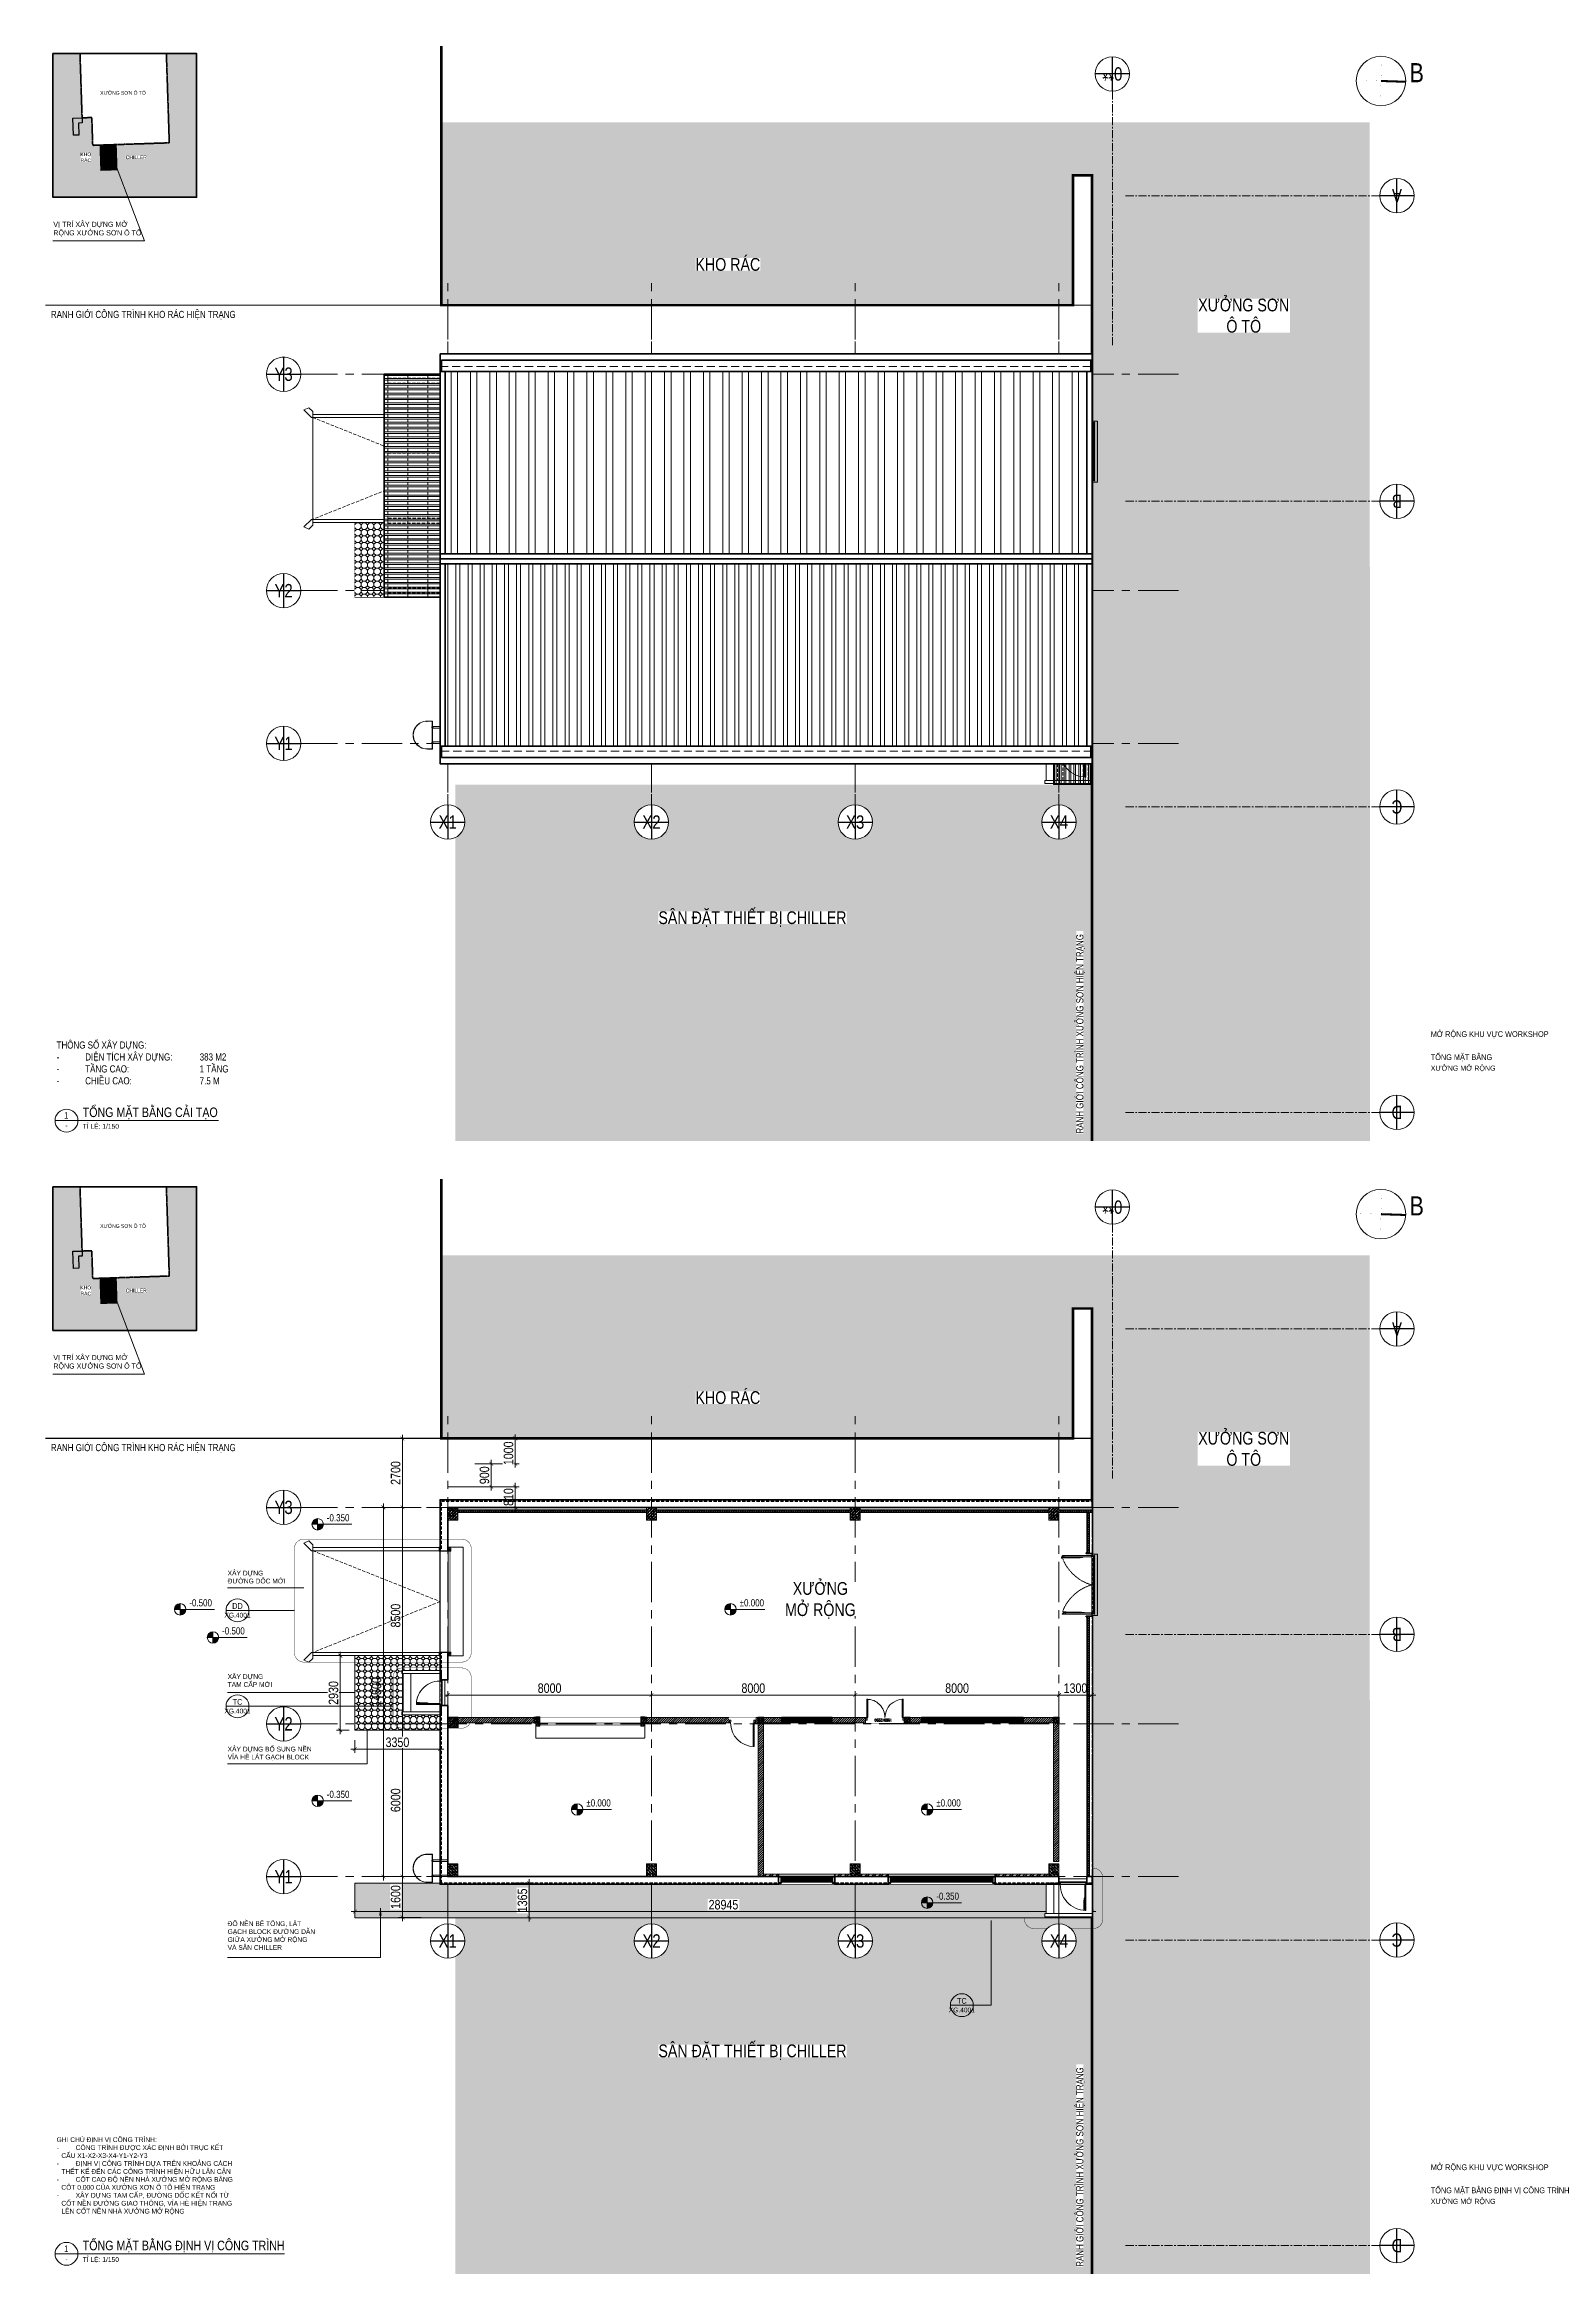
# Model space of a CAD drawing. Header units: millimetres. Extents: x -547695 to 905972, y -1055718 to 167349.
# Drawn here: x -535898 to -476732, y -826766 to -739170 of the extents above; entities that cross this region are included whole.
import ezdxf
from ezdxf.enums import TextEntityAlignment as Align
from ezdxf.xclip import XClip

# ---------------------------------------------------------------- set-up
doc = ezdxf.new("R2018")
doc.units = ezdxf.units.MM
doc.header["$XCLIPFRAME"] = 0
for name, pattern in [('$0$BASE-A0$0$HIDDEN', [0.375, 0.25, -0.125]), ('$1$Xref Mat bang cot +0.000$0$Xref Mat bang cot +0.000$0$Xref Mat Bang Tang 1$0$Xref Mat Bang Tang 1$0$$1$HIDDEN', [0.375, 0.25, -0.125]), ('CENTER', [50.8, 31.75, -6.35, 6.35, -6.35]), ('HIDDEN', [9.525, 6.35, -3.175]), ('XR-MB (+8.000)$0$$0$BASE-A0$0$HIDDEN', [0.375, 0.25, -0.125]), ('XR-MBT1$0$HID', [2.3, 1.5, -0.8]), ('XR-THANG LONG$0$CellPin- Chi Thang sat len mai$0$CellPin- Chi Thang sat len mai$0$XKITLINE00', [0]), ('XR_NMVFHP_KT_MBCT_SON OTO$0$XR-MB (+0.000)$0$$0$BASE-A0$0$HIDDEN', [0.375, 0.25, -0.125])]:
    doc.linetypes.add(name, pattern=pattern)
doc.layers.get('DEFPOINTS').update_dxf_attribs({"color": 1, "lineweight": 25})
doc.layers.add('$0$Defpoints', color=191, linetype='Continuous', plot=False)
for name, color, linetype in [('7a-Flashing_01', 1, 'Continuous'), ('8', 8, 'Continuous'), ('XR-MBT1$0$XR-MBVP X.TV T1$0$XR-MBVP X.SON T2$0$A-PATT', 252, 'Continuous')]:
    doc.layers.add(name, color=color, linetype=linetype)
for name, color, linetype, lineweight in [('A-COLS', 9, 'Continuous', 9), ('A-CONC', 2, 'Continuous', 35), ('A-DIMS', 8, 'Continuous', 9), ('A-DOOR', 142, 'Continuous', 9), ('A-EQPM', 127, 'Continuous', 9), ('A-FINE', 255, 'Continuous', 25), ('A-GRID', 250, 'CENTER', 15), ('A-HEVY', 111, 'Continuous', 35), ('A-HIDD', 45, 'HIDDEN', 9), ('A-LITE', 9, 'Continuous', 9), ('A-PATT', 252, 'Continuous', 9), ('A-REV', 7, 'Continuous', 35), ('A-SHBD-LINE', 7, 'Continuous', 35), ('A-SYMBOLS', 10, 'Continuous', 13), ('A-TEXT', 255, 'Continuous', 25), ('A-WALL', 12, 'Continuous', 13), ('A-WALL-INT', 31, 'Continuous', 9), ('NTT-8-THAY', 7, 'Continuous', 18), ('XR-MB (+8.000)$0$chi dan', 8, 'Continuous', 9), ('XR-MB (+8.000)$0$DIM TAN', 169, 'Continuous', 13), ('XR-MB (+8.000)$0$net khung', 2, 'Continuous', 13), ('XR-MB (+8.000)$0$phu kien ngoai cua', 4, 'Continuous', 5), ('XR-MBT1$0$XR-MBVP X.TV T1$0$XR-MBVP X.SON T2$0$A-FNSH', 253, 'Continuous', 9), ('XR_NMVFHP_KT_MBCT_SON OTO$0$XR-MB (+0.000)$0$chi dan', 8, 'Continuous', 9), ('XR_NMVFHP_KT_MBCT_SON OTO$0$XR-MB (+0.000)$0$net khung', 2, 'Continuous', 13), ('XR_NMVFHP_KT_MBCT_SON OTO$0$XR-MB (+0.000)$0$phu kien', 141, 'Continuous', 5), ('XR_NMVFHP_KT_MBCT_SON OTO$0$XR-MB (+0.000)$0$phu kien ngoai cua', 4, 'Continuous', 5)]:
    doc.layers.add(name, color=color, linetype=linetype, lineweight=lineweight)
doc.styles.get("Standard").update_dxf_attribs({"font": 'arial.ttf'})
doc.styles.add('VTK _ Arial_2.5 mm', font='arial.ttf', dxfattribs={"width": 0.8})
doc.styles.add('VTK_Arial', font='arial.ttf', dxfattribs={"width": 0.8})
doc.styles.add('VTK_Arial_2 mm', font='arial.ttf', dxfattribs={"width": 0.8})
doc.styles.add('VTK_Arial_3.5 mm', font='arial.ttf', dxfattribs={"width": 0.8, "height": 3.5})
doc.styles.add('XR-MBT1$0$XR-MBVP X.TV T2$0$VNCC-vnsimli', font='vnsimli.shx', dxfattribs={"width": 0.75})
doc.styles.add('XREF_KHUNG TEN VTK_A1$0$Arial_VHm', font='arial.ttf')
doc.dimstyles.new('A-2.5-DIM1', dxfattribs={"dimtxt": 2.5, "dimasz": 1, "dimexe": 1, "dimexo": 0, "dimgap": 0.5, "dimtad": 1, "dimdec": 0, "dimzin": 12, "dimdsep": 46, "dimtxsty": 'VTK_Arial', "dimblk": 'ARCHTICK', "dimcen": 0, "dimdle": 1, "dimclrd": 256, "dimclre": 256, "dimclrt": 7, "dimadec": 1, "dimazin": 3, "dimtfac": 1, "dimtdec": 0, "dimtmove": 0, "dimatfit": 2, "dimfxl": 20, "dimtolj": 1, "dimtzin": 0, "dimlwd": -1, "dimlwe": -1, "dimarcsym": 0})
doc.dimstyles.new('A-2.5-DIM100', dxfattribs={"dimscale": 100, "dimtxt": 2.5, "dimasz": 1, "dimexe": 1, "dimexo": 0, "dimgap": 0.5, "dimtad": 1, "dimdec": 0, "dimzin": 12, "dimdsep": 46, "dimtxsty": 'VTK_Arial', "dimblk": 'ARCHTICK', "dimcen": 0, "dimdle": 1, "dimclrd": 256, "dimclre": 256, "dimclrt": 7, "dimadec": 1, "dimazin": 3, "dimtfac": 1, "dimtdec": 0, "dimtmove": 0, "dimatfit": 2, "dimfxl": 20, "dimtfill": 1, "dimtolj": 1, "dimtzin": 0, "dimlwd": -1, "dimlwe": -1, "dimarcsym": 0})
doc.dimstyles.new('A-2.5-DIM150', dxfattribs={"dimscale": 150, "dimtxt": 2.5, "dimasz": 1, "dimexe": 1, "dimexo": 0, "dimgap": 0.5, "dimtad": 1, "dimdec": 0, "dimzin": 12, "dimdsep": 46, "dimtxsty": 'VTK_Arial', "dimblk": 'ARCHTICK', "dimcen": 0, "dimdle": 1, "dimclrd": 256, "dimclre": 256, "dimclrt": 7, "dimadec": 1, "dimazin": 3, "dimtfac": 1, "dimtdec": 0, "dimtmove": 0, "dimatfit": 2, "dimfxl": 20, "dimtfill": 1, "dimtolj": 1, "dimtzin": 0, "dimlwd": -1, "dimlwe": -1, "dimarcsym": 0})
doc.dimstyles.new('A-2.5-DIM80 x 4', dxfattribs={"dimscale": 80, "dimtxt": 2.5, "dimasz": 1, "dimexe": 1, "dimexo": 0, "dimgap": 0.5, "dimtad": 1, "dimdec": 0, "dimlfac": 0.25, "dimzin": 12, "dimdsep": 46, "dimtxsty": 'VTK_Arial', "dimblk": 'ARCHTICK', "dimcen": 0, "dimdle": 1, "dimclrd": 256, "dimclre": 256, "dimclrt": 7, "dimadec": 1, "dimazin": 3, "dimtfac": 1, "dimtdec": 0, "dimtmove": 0, "dimatfit": 2, "dimfxl": 20, "dimtolj": 1, "dimtzin": 0, "dimlwd": -1, "dimlwe": -1, "dimarcsym": 0})
pattern_1 = [(135, (327793.7614, 93736.06553), (0.08838834765, 0.08838834765), [])]

msp = doc.modelspace()

# ---------------------------------------------------------------- texts
at = {"layer": 'A-TEXT', "attachment_point": 1, "style": 'VTK_Arial'}
for s, insert, char_height, width in [('THÔNG SỐ XÂY DỰNG:\\P\\pxi-1,l1,t4;-^IDIỆN TÍCH XÂY DỰNG:^I383 M2^I^I\\P-^ITẦNG CAO:^I^I^I1 TẦNG\\P-^ICHIỀU CAO:^I^I^I7.5 M', (-535427.5, -778312.9), 280.916, 8475.494), ('GHI CHÚ ĐỊNH VỊ CÔNG TRÌNH:\\P\\pxi-1,l1,t4;-^ICÔNG TRÌNH ĐƯỢC XÁC ĐỊNH BỞI TRỤC KẾT CẤU X1-X2-X3-X4-Y1-Y2-Y3\\P-^IĐỊNH VỊ CÔNG TRÌNH DỰA TRÊN KHOẢNG CÁCH THẾT KẾ ĐẾN CÁC CÔNG TRÌNH HIỆN HỮU LÂN CẬN\\P-^ICỐT CAO ĐỘ NỀN NHÀ XƯỞNG MỞ RỘNG BẰNG CỐT 0.000 CỦA XƯỞNG XƠN Ô TÔ HIỆN TRẠNG\\P-^IXÂY DỰNG TAM CẤP, ĐƯỜNG DỐC KẾT NỐI TỪ CỐT NỀN ĐƯỜNG GIAO THÔNG, VỈA HÈ HIỆN TRẠNG LÊN CỐT NỀN NHÀ XƯỞNG MỞ RỘNG', (-535427.5, -821342.3), 187.2771, 5650.33)]:
    msp.add_mtext(s, dxfattribs=dict(at, insert=insert, char_height=char_height, width=width))

# ---------------------------------------------------------------- blocks, each defined once
blk = doc.blocks.new('XR_NMVFHP_KT_MBCT_SON OTO$0$XR-MB (+0.000)$0$ban le b')
at = {"layer": 'XR_NMVFHP_KT_MBCT_SON OTO$0$XR-MB (+0.000)$0$phu kien ngoai cua'}
for p, q in [((11285, -283), (11288, -283)), ((11285, -307), (11285, -283)), ((11294, -309), (11287, -309)), ((11288, -283), (11288, -305)), ((11297, -306), (11290, -306)), ((11300, -330), (11294, -330)), ((11295, -319), (11295, -310)), ((11297, -327), (11297, -333)), ((11298, -319), (11298, -308))]:
    blk.add_line(p, q, dxfattribs=at)
for radius in [10, 7]:
    blk.add_circle((11297, -330), radius, dxfattribs=at)
for centre, radius, start, end in [((11287, -307), 1.5, 180, 270), ((11290, -305), 1.5, 180, 270), ((11294, -310), 1.5, 0, 90), ((11293, -319), 2, 286.95776, 0), ((11297, -308), 1.5, 0, 90), ((11300, -319), 2, 180, 253.04224)]:
    blk.add_arc(centre, radius, start, end, dxfattribs=at)
blk = doc.blocks.new('XR_NMVFHP_KT_MBCT_SON OTO$0$XR-MB (+0.000)$0$gioong cao su')
at = {"layer": 'XR_NMVFHP_KT_MBCT_SON OTO$0$XR-MB (+0.000)$0$phu kien'}
for points in [[(1628098, 55606), (1628100, 55606), (1628100, 55546), (1628098, 55546)], [(1628100, 55591), (1628107, 55591), (1628107, 55561), (1628100, 55561)]]:
    blk.add_lwpolyline(points, close=True, dxfattribs=at)
for points in [[(1628109, 55600), (1628128, 55600, -0.4142136), (1628130, 55598), (1628130, 55553, -0.4142136), (1628128, 55551), (1628109, 55551, -0.4142136), (1628107, 55553), (1628107, 55598, -0.4142136)], [(1628109, 55599), (1628128, 55599, -0.4142136), (1628129, 55598), (1628129, 55553, -0.4142136), (1628128, 55552), (1628109, 55552, -0.4142136), (1628108, 55553), (1628108, 55598, -0.4142136)]]:
    blk.add_lwpolyline(points, format="xyb", close=True, dxfattribs=at)
blk = doc.blocks.new('XR_NMVFHP_KT_MBCT_SON OTO$0$XR-MB (+0.000)$0$123')
at = {"layer": 'XR_NMVFHP_KT_MBCT_SON OTO$0$XR-MB (+0.000)$0$chi dan'}
h = blk.add_hatch(dxfattribs=at)
h.set_pattern_fill('ANSI31', color=256, style=0)
h.set_pattern_definition(pattern_1)
h.paths.add_polyline_path([(240172, 36502), (240174, 36502), (240174, 36388), (240172, 36388)])
at = {"layer": 'XR_NMVFHP_KT_MBCT_SON OTO$0$XR-MB (+0.000)$0$net khung'}
for p, q in [((240146, 36386), (240146, 36398)), ((240146, 36398), (240147, 36398)), ((240186, 36386), (240146, 36386)), ((240147, 36388), (240147, 36398)), ((240185, 36388), (240147, 36388)), ((240171, 36493), (240171, 36503)), ((240221, 36503), (240171, 36503)), ((240172, 36502), (240172, 36388)), ((240172, 36493), (240172, 36502)), ((240172, 36502), (240220, 36502)), ((240174, 36502), (240174, 36388)), ((240174, 36413), (240174, 36413)), ((240185, 36388), (240205, 36403)), ((240186, 36386), (240206, 36401)), ((240220, 36420), (240205, 36420)), ((240205, 36420), (240205, 36403)), ((240221, 36418), (240206, 36418)), ((240206, 36418), (240206, 36401)), ((240235, 36483), (240220, 36502)), ((240235, 36462), (240220, 36462)), ((240220, 36462), (240220, 36420)), ((240236, 36483), (240221, 36503)), ((240221, 36460), (240221, 36418)), ((240236, 36460), (240221, 36460)), ((240235, 36483), (240235, 36462)), ((240236, 36483), (240236, 36460))]:
    blk.add_line(p, q, dxfattribs=at)
blk = doc.blocks.new('e57uj7')
at = {"layer": 'A-DOOR'}
for p, q in [((-1402, 2251), (-1402, 2284)), ((-1394, 2284), (-1402, 2284)), ((-1402, 2251), (-1394, 2251)), ((-1396, 2306), (-1381, 2306)), ((-1396, 2296), (-1396, 2306)), ((-1396, 2296), (-1396, 2296)), ((-1396, 2296), (-1396, 2296)), ((-1396, 2296), (-1396, 2296)), ((-1395, 2305), (-1381, 2305)), ((-1395, 2297), (-1395, 2305)), ((-1345, 2297), (-1395, 2297)), ((-1395, 2284), (-1385, 2284)), ((-1394, 2251), (-1394, 2284)), ((-1385, 2260), (-1394, 2260)), ((-1389, 2277), (-1379, 2266)), ((-1376, 2277), (-1389, 2277)), ((-1385, 2284), (-1385, 2260)), ((-1381, 2334), (-1370, 2334)), ((-1381, 2297), (-1381, 2334)), ((-1381, 2297), (-1381, 2297)), ((-1371, 2297), (-1381, 2297)), ((-1380, 2333), (-1369, 2333)), ((-1380, 2298), (-1380, 2333)), ((-1371, 2298), (-1380, 2298)), ((-1376, 2266), (-1379, 2266)), ((-1376, 2254), (-1376, 2296)), ((-1359, 2289), (-1376, 2275)), ((-1376, 2275), (-1269, 2275)), ((-1269, 2254), (-1376, 2254)), ((-1371, 2298), (-1371, 2297)), ((-1370, 2346), (-1345, 2346)), ((-1370, 2334), (-1370, 2346)), ((-1369, 2345), (-1345, 2345)), ((-1369, 2333), (-1369, 2345)), ((-1360, 2345), (-1360, 2297)), ((-1350, 2345), (-1360, 2345)), ((-1360, 2297), (-1298, 2297)), ((-1359, 2344), (-1359, 2298)), ((-1350, 2344), (-1359, 2344)), ((-1359, 2298), (-1299, 2298)), ((-1359, 2296), (-1359, 2289)), ((-1359, 2289), (-1300, 2289)), ((-1298, 2345), (-1308, 2345)), ((-1299, 2344), (-1308, 2344)), ((-1300, 2296), (-1300, 2289)), ((-1300, 2289), (-1269, 2275)), ((-1299, 2298), (-1299, 2344)), ((-1298, 2297), (-1298, 2345)), ((-1269, 2254), (-1269, 2296)), ((-1267, 2264), (-1267, 2276)), ((-671, 2264), (-1267, 2264)), ((-1237, 2264), (-1237, 2296)), ((-1375, 57), (-1360, 57)), ((-1375, 47), (-1375, 57)), ((-1375, 47), (-1375, 47)), ((-1375, 47), (-1375, 47)), ((-1375, 47), (-1375, 47)), ((-1337, 47), (-1375, 47)), ((-1374, 56), (-1360, 56)), ((-1374, 48), (-1374, 56)), ((-1337, 48), (-1374, 48)), ((-1360, 85), (-1349, 85)), ((-1360, 48), (-1360, 85)), ((-1360, 48), (-1360, 48)), ((-1350, 48), (-1360, 48)), ((-1359, 84), (-1348, 84)), ((-1359, 49), (-1359, 84)), ((-1350, 49), (-1359, 49)), ((-1350, 49), (-1350, 48)), ((-1349, 97), (-1337, 97)), ((-1349, 85), (-1349, 97)), ((-1348, 96), (-1337, 96)), ((-1348, 84), (-1348, 96)), ((-1224, 138), (-1331, 138)), ((-1331, 138), (-1331, 97)), ((-1315, 104), (-1331, 118)), ((-1331, 118), (-1224, 118)), ((-1315, 97), (-1315, 104)), ((-1315, 104), (-1256, 104)), ((-1315, 96), (-1253, 96)), ((-1315, 48), (-1315, 96)), ((-1305, 48), (-1315, 48)), ((-1314, 95), (-1254, 95)), ((-1314, 49), (-1314, 95)), ((-1305, 49), (-1314, 49)), ((-1254, 49), (-1263, 49)), ((-1253, 48), (-1263, 48)), ((-1256, 104), (-1224, 118)), ((-1256, 97), (-1256, 104)), ((-1254, 95), (-1254, 49)), ((-1253, 96), (-1253, 48)), ((-1224, 138), (-1224, 97)), ((-1222, 129), (-1222, 116)), ((-1193, 129), (-1193, 97))]:
    blk.add_line(p, q, dxfattribs=at)
blk.add_wipeout([(0, 0), (-220, 0), (-220, 2400), (0, 2400)]).dxf.layer = 'A-DOOR'
for p, q in [((-224, 2296), (-1396, 2296)), ((-1345, 2346), (-209, 2346)), ((-1345, 2345), (-210, 2345)), ((-225, 2297), (-1345, 2297)), ((-587, 2276), (-1267, 2276)), ((-585, 2278), (-581, 2287)), ((-581, 2287), (-581, 2296)), ((-551, 2287), (-581, 2287)), ((-550, 2288), (-550, 2296)), ((-224, 2345), (-233, 2345)), ((-233, 2344), (-225, 2344)), ((-225, 2344), (-225, 2297)), ((-224, 2345), (-224, 2296)), ((-210, 2337), (-224, 2337)), ((-209, 2336), (-224, 2336)), ((-210, 2345), (-210, 2337)), ((-209, 2346), (-209, 2336)), ((-146, 2350), (-146, 62)), ((-123, 63), (-123, 2335)), ((-103, 2350), (-103, 1)), ((-1358, 48), (-215, 48)), ((-1358, 47), (-214, 47)), ((-229, 97), (-1349, 97)), ((-230, 96), (-1348, 96)), ((-1331, 97), (-505, 97)), ((-618, 129), (-1222, 129)), ((-542, 116), (-1222, 116)), ((-618, 116), (-618, 129)), ((-540, 114), (-536, 106)), ((-536, 106), (-536, 97)), ((-506, 106), (-536, 106)), ((-505, 105), (-505, 97)), ((-238, 49), (-230, 49)), ((-238, 48), (-229, 48)), ((-230, 49), (-230, 96)), ((-229, 48), (-229, 97)), ((-214, 57), (-229, 57)), ((-215, 56), (-229, 56)), ((-215, 48), (-215, 56)), ((-214, 47), (-214, 57))]:
    blk.add_line(p, q, dxfattribs=at)
at = {"layer": 'A-DOOR', "linetype": 'XR_NMVFHP_KT_MBCT_SON OTO$0$XR-MB (+0.000)$0$$0$BASE-A0$0$HIDDEN'}
blk.add_line((-214, 2356), (-214, 36), dxfattribs=at)
at = {"layer": 'A-DOOR'}
for points in [[(-220, 2400), (0, 2400)], [(0, 0), (-220, 0)]]:
    blk.add_lwpolyline(points, dxfattribs=at)
blk.add_lwpolyline([(-220, 0), (-220, 2400), (0, 2400), (0, 0)], close=True, dxfattribs=at)
at = {"layer": 'A-DOOR', "linetype": 'XR_NMVFHP_KT_MBCT_SON OTO$0$XR-MB (+0.000)$0$$0$BASE-A0$0$HIDDEN'}
for centre, major_axis, ratio, start_param, end_param in [((-403, 2147), (-876, 804), 0.63948, 0.852624, 2.288969), ((-403, 245), (-876, -804), 0.639479, 3.994217, 5.430561)]:
    blk.add_ellipse(centre, major_axis=major_axis, ratio=ratio, start_param=start_param, end_param=end_param, dxfattribs=at)
at = {"layer": 'A-DOOR'}
for centre, major_axis, start_param, end_param in [((-587, 2279), (-2.52, -1.63), 0.997095, 2.138466), ((-551, 2288), (-0.709, -0.709), 0.785435, 2.356232), ((-542, 113), (-1.45, 2.63), 4.637764, 5.779136), ((-506, 105), (-0.415, -0.912), 1.998176, 3.568972)]:
    blk.add_ellipse(centre, major_axis=major_axis, ratio=1, start_param=start_param, end_param=end_param, dxfattribs=at)
at = {"layer": 'A-DOOR', "extrusion": (0, 0, -1), "zscale": -1.0020275454285}
for name, p, xscale, yscale, rotation in [('XR_NMVFHP_KT_MBCT_SON OTO$0$XR-MB (+0.000)$0$ban le b', (11533, 2025), 1.002027450461401, 1.002027450461401, 179.9978600473347), ('XR_NMVFHP_KT_MBCT_SON OTO$0$XR-MB (+0.000)$0$123', (36671, -240662), 1.0020275691704, 1.0020275691704, 89.99786004733787)]:
    blk.add_blockref(name, p, dxfattribs=dict(at, xscale=xscale, yscale=yscale, rotation=rotation))
at = {"layer": 'A-DOOR'}
for name, p, xscale, yscale, zscale, rotation in [('XR_NMVFHP_KT_MBCT_SON OTO$0$XR-MB (+0.000)$0$123', (-36689, 243057), 1.0020275691704, 1.0020275691704, 1.0020275691704, 270.0021399526621), ('XR_NMVFHP_KT_MBCT_SON OTO$0$XR-MB (+0.000)$0$gioong cao su', (293506, 12375), 0.1803646466846003, 0.1803646466846003, 0.1803646466846003, 180.0021505114741), ('XR_NMVFHP_KT_MBCT_SON OTO$0$XR-MB (+0.000)$0$ban le b', (-11533, 367), 1.002027450461401, 1.002027450461401, 1.002027450461401, 0.002139952665242267), ('XR_NMVFHP_KT_MBCT_SON OTO$0$XR-MB (+0.000)$0$gioong cao su', (293506, 10088), 0.1803646466846003, 0.1803646466846003, 0.1803646466846003, 180.0021505114741)]:
    blk.add_blockref(name, p, dxfattribs=dict(at, xscale=xscale, yscale=yscale, zscale=zscale, rotation=rotation))
blk = doc.blocks.new('ưgwg')
blk.add_wipeout([(-150, -383), (-351, -300), (-351, 0), (0, 0), (0, -232)]).dxf.layer = 'A-HEVY'
at = {"layer": 'A-PATT'}
blk.add_lwpolyline([(0, -232), (-150, -383), (-350, -300), (-50, 0), (0, 0)], close=True, dxfattribs=at)
blk = doc.blocks.new('*U338')
blk.add_wipeout([(4.5, 0), (4.46, -0.56), (4.36, -1.12), (4.18, -1.66), (3.94, -2.17), (3.64, -2.65), (3.28, -3.08), (2.87, -3.47), (2.41, -3.8), (1.92, -4.07), (1.39, -4.28), (0.84, -4.42), (0.28, -4.49), (-0.28, -4.49), (-0.84, -4.42), (-1.39, -4.28), (-1.92, -4.07), (-2.41, -3.8), (-2.87, -3.47), (-3.28, -3.08), (-3.64, -2.65), (-3.94, -2.17), (-4.18, -1.66), (-4.36, -1.12), (-4.46, -0.56), (-4.5, 0), (-4.46, 0.56), (-4.36, 1.12), (-4.18, 1.66), (-3.94, 2.17), (-3.64, 2.65), (-3.28, 3.08), (-2.87, 3.47), (-2.41, 3.8), (-1.92, 4.07), (-1.39, 4.28), (-0.84, 4.42), (-0.28, 4.49), (0.28, 4.49), (0.84, 4.42), (1.39, 4.28), (1.92, 4.07), (2.41, 3.8), (2.87, 3.47), (3.28, 3.08), (3.64, 2.65), (3.94, 2.17), (4.18, 1.66), (4.36, 1.12), (4.46, 0.56)])
blk.add_circle((0, 0), 4.5)
at = {"layer": 'DEFPOINTS', "color": 250}
for p, q in [((-4.5, 0), (4.5, 0)), ((0, 4.5), (0, -4.5))]:
    blk.add_line(p, q, dxfattribs=at)
at = {"color": 7, "style": 'VTK_Arial_3.5 mm', "width": 0.8}
blk.add_attdef('X12', text='', height=3.5, dxfattribs=at).set_placement((0, 0), align=Align.MIDDLE_CENTER)
blk = doc.blocks.new('*U339')
blk.add_wipeout([(4.5, 0), (4.46, -0.56), (4.36, -1.12), (4.18, -1.66), (3.94, -2.17), (3.64, -2.65), (3.28, -3.08), (2.87, -3.47), (2.41, -3.8), (1.92, -4.07), (1.39, -4.28), (0.84, -4.42), (0.28, -4.49), (-0.28, -4.49), (-0.84, -4.42), (-1.39, -4.28), (-1.92, -4.07), (-2.41, -3.8), (-2.87, -3.47), (-3.28, -3.08), (-3.64, -2.65), (-3.94, -2.17), (-4.18, -1.66), (-4.36, -1.12), (-4.46, -0.56), (-4.5, 0), (-4.46, 0.56), (-4.36, 1.12), (-4.18, 1.66), (-3.94, 2.17), (-3.64, 2.65), (-3.28, 3.08), (-2.87, 3.47), (-2.41, 3.8), (-1.92, 4.07), (-1.39, 4.28), (-0.84, 4.42), (-0.28, 4.49), (0.28, 4.49), (0.84, 4.42), (1.39, 4.28), (1.92, 4.07), (2.41, 3.8), (2.87, 3.47), (3.28, 3.08), (3.64, 2.65), (3.94, 2.17), (4.18, 1.66), (4.36, 1.12), (4.46, 0.56)])
blk.add_circle((0, 0), 4.5)
at = {"layer": 'DEFPOINTS', "color": 250}
for p, q in [((-4.5, 0), (4.5, 0)), ((0, 4.5), (0, -4.5))]:
    blk.add_line(p, q, dxfattribs=at)
at = {"color": 7, "style": 'VTK_Arial_3.5 mm', "width": 0.8}
blk.add_attdef('X12', text='', height=3.5, dxfattribs=at).set_placement((0, 0), align=Align.MIDDLE_CENTER)
blk = doc.blocks.new('*U340')
blk.add_wipeout([(4.5, 0), (4.46, -0.56), (4.36, -1.12), (4.18, -1.66), (3.94, -2.17), (3.64, -2.65), (3.28, -3.08), (2.87, -3.47), (2.41, -3.8), (1.92, -4.07), (1.39, -4.28), (0.84, -4.42), (0.28, -4.49), (-0.28, -4.49), (-0.84, -4.42), (-1.39, -4.28), (-1.92, -4.07), (-2.41, -3.8), (-2.87, -3.47), (-3.28, -3.08), (-3.64, -2.65), (-3.94, -2.17), (-4.18, -1.66), (-4.36, -1.12), (-4.46, -0.56), (-4.5, 0), (-4.46, 0.56), (-4.36, 1.12), (-4.18, 1.66), (-3.94, 2.17), (-3.64, 2.65), (-3.28, 3.08), (-2.87, 3.47), (-2.41, 3.8), (-1.92, 4.07), (-1.39, 4.28), (-0.84, 4.42), (-0.28, 4.49), (0.28, 4.49), (0.84, 4.42), (1.39, 4.28), (1.92, 4.07), (2.41, 3.8), (2.87, 3.47), (3.28, 3.08), (3.64, 2.65), (3.94, 2.17), (4.18, 1.66), (4.36, 1.12), (4.46, 0.56)])
blk.add_circle((0, 0), 4.5)
at = {"layer": 'DEFPOINTS', "color": 250}
for p, q in [((-4.5, 0), (4.5, 0)), ((0, 4.5), (0, -4.5))]:
    blk.add_line(p, q, dxfattribs=at)
at = {"color": 7, "style": 'VTK_Arial_3.5 mm', "width": 0.8}
blk.add_attdef('X12', text='', height=3.5, dxfattribs=at).set_placement((0, 0), align=Align.MIDDLE_CENTER)
blk = doc.blocks.new('*U341')
blk.add_wipeout([(4.5, 0), (4.46, -0.56), (4.36, -1.12), (4.18, -1.66), (3.94, -2.17), (3.64, -2.65), (3.28, -3.08), (2.87, -3.47), (2.41, -3.8), (1.92, -4.07), (1.39, -4.28), (0.84, -4.42), (0.28, -4.49), (-0.28, -4.49), (-0.84, -4.42), (-1.39, -4.28), (-1.92, -4.07), (-2.41, -3.8), (-2.87, -3.47), (-3.28, -3.08), (-3.64, -2.65), (-3.94, -2.17), (-4.18, -1.66), (-4.36, -1.12), (-4.46, -0.56), (-4.5, 0), (-4.46, 0.56), (-4.36, 1.12), (-4.18, 1.66), (-3.94, 2.17), (-3.64, 2.65), (-3.28, 3.08), (-2.87, 3.47), (-2.41, 3.8), (-1.92, 4.07), (-1.39, 4.28), (-0.84, 4.42), (-0.28, 4.49), (0.28, 4.49), (0.84, 4.42), (1.39, 4.28), (1.92, 4.07), (2.41, 3.8), (2.87, 3.47), (3.28, 3.08), (3.64, 2.65), (3.94, 2.17), (4.18, 1.66), (4.36, 1.12), (4.46, 0.56)])
blk.add_circle((0, 0), 4.5)
at = {"layer": 'DEFPOINTS', "color": 250}
for p, q in [((-4.5, 0), (4.5, 0)), ((0, 4.5), (0, -4.5))]:
    blk.add_line(p, q, dxfattribs=at)
at = {"color": 7, "style": 'VTK_Arial_3.5 mm', "width": 0.8}
blk.add_attdef('X12', text='', height=3.5, dxfattribs=at).set_placement((0, 0), align=Align.MIDDLE_CENTER)
blk = doc.blocks.new('*U342')
blk.add_wipeout([(4.5, 0), (4.46, -0.56), (4.36, -1.12), (4.18, -1.66), (3.94, -2.17), (3.64, -2.65), (3.28, -3.08), (2.87, -3.47), (2.41, -3.8), (1.92, -4.07), (1.39, -4.28), (0.84, -4.42), (0.28, -4.49), (-0.28, -4.49), (-0.84, -4.42), (-1.39, -4.28), (-1.92, -4.07), (-2.41, -3.8), (-2.87, -3.47), (-3.28, -3.08), (-3.64, -2.65), (-3.94, -2.17), (-4.18, -1.66), (-4.36, -1.12), (-4.46, -0.56), (-4.5, 0), (-4.46, 0.56), (-4.36, 1.12), (-4.18, 1.66), (-3.94, 2.17), (-3.64, 2.65), (-3.28, 3.08), (-2.87, 3.47), (-2.41, 3.8), (-1.92, 4.07), (-1.39, 4.28), (-0.84, 4.42), (-0.28, 4.49), (0.28, 4.49), (0.84, 4.42), (1.39, 4.28), (1.92, 4.07), (2.41, 3.8), (2.87, 3.47), (3.28, 3.08), (3.64, 2.65), (3.94, 2.17), (4.18, 1.66), (4.36, 1.12), (4.46, 0.56)])
blk.add_circle((0, 0), 4.5)
at = {"layer": 'DEFPOINTS', "color": 250}
for p, q in [((-4.5, 0), (4.5, 0)), ((0, 4.5), (0, -4.5))]:
    blk.add_line(p, q, dxfattribs=at)
at = {"color": 7, "style": 'VTK_Arial_3.5 mm', "width": 0.8}
blk.add_attdef('X12', text='', height=3.5, dxfattribs=at).set_placement((0, 0), align=Align.MIDDLE_CENTER)
blk = doc.blocks.new('*U343')
blk.add_wipeout([(4.5, 0), (4.46, -0.56), (4.36, -1.12), (4.18, -1.66), (3.94, -2.17), (3.64, -2.65), (3.28, -3.08), (2.87, -3.47), (2.41, -3.8), (1.92, -4.07), (1.39, -4.28), (0.84, -4.42), (0.28, -4.49), (-0.28, -4.49), (-0.84, -4.42), (-1.39, -4.28), (-1.92, -4.07), (-2.41, -3.8), (-2.87, -3.47), (-3.28, -3.08), (-3.64, -2.65), (-3.94, -2.17), (-4.18, -1.66), (-4.36, -1.12), (-4.46, -0.56), (-4.5, 0), (-4.46, 0.56), (-4.36, 1.12), (-4.18, 1.66), (-3.94, 2.17), (-3.64, 2.65), (-3.28, 3.08), (-2.87, 3.47), (-2.41, 3.8), (-1.92, 4.07), (-1.39, 4.28), (-0.84, 4.42), (-0.28, 4.49), (0.28, 4.49), (0.84, 4.42), (1.39, 4.28), (1.92, 4.07), (2.41, 3.8), (2.87, 3.47), (3.28, 3.08), (3.64, 2.65), (3.94, 2.17), (4.18, 1.66), (4.36, 1.12), (4.46, 0.56)])
blk.add_circle((0, 0), 4.5)
at = {"layer": 'DEFPOINTS', "color": 250}
for p, q in [((-4.5, 0), (4.5, 0)), ((0, 4.5), (0, -4.5))]:
    blk.add_line(p, q, dxfattribs=at)
at = {"color": 7, "style": 'VTK_Arial_3.5 mm', "width": 0.8}
blk.add_attdef('X12', text='', height=3.5, dxfattribs=at).set_placement((0, 0), align=Align.MIDDLE_CENTER)
blk = doc.blocks.new('*U344')
blk.add_wipeout([(4.5, 0), (4.46, -0.56), (4.36, -1.12), (4.18, -1.66), (3.94, -2.17), (3.64, -2.65), (3.28, -3.08), (2.87, -3.47), (2.41, -3.8), (1.92, -4.07), (1.39, -4.28), (0.84, -4.42), (0.28, -4.49), (-0.28, -4.49), (-0.84, -4.42), (-1.39, -4.28), (-1.92, -4.07), (-2.41, -3.8), (-2.87, -3.47), (-3.28, -3.08), (-3.64, -2.65), (-3.94, -2.17), (-4.18, -1.66), (-4.36, -1.12), (-4.46, -0.56), (-4.5, 0), (-4.46, 0.56), (-4.36, 1.12), (-4.18, 1.66), (-3.94, 2.17), (-3.64, 2.65), (-3.28, 3.08), (-2.87, 3.47), (-2.41, 3.8), (-1.92, 4.07), (-1.39, 4.28), (-0.84, 4.42), (-0.28, 4.49), (0.28, 4.49), (0.84, 4.42), (1.39, 4.28), (1.92, 4.07), (2.41, 3.8), (2.87, 3.47), (3.28, 3.08), (3.64, 2.65), (3.94, 2.17), (4.18, 1.66), (4.36, 1.12), (4.46, 0.56)])
blk.add_circle((0, 0), 4.5)
at = {"layer": 'DEFPOINTS', "color": 250}
for p, q in [((-4.5, 0), (4.5, 0)), ((0, 4.5), (0, -4.5))]:
    blk.add_line(p, q, dxfattribs=at)
at = {"color": 7, "style": 'VTK_Arial_3.5 mm', "width": 0.8}
blk.add_attdef('X12', text='', height=3.5, dxfattribs=at).set_placement((0, 0), align=Align.MIDDLE_CENTER)
blk = doc.blocks.new('_ARCHTICK')
at = {"color": 0, "linetype": 'ByBlock', "const_width": 0.15}
blk.add_lwpolyline([(-0.5, -0.5), (0.5, 0.5)], dxfattribs=at)
blk = doc.blocks.new('*D378')
at = {"layer": 'A-DIMS', "transparency": 16777216}
for p, q in [((-521108, -793909), (-521996, -793909)), ((-521846, -796758), (-521846, -793759)), ((-521108, -796608), (-521996, -796608))]:
    blk.add_line(p, q, dxfattribs=at)
at = {"layer": 'DEFPOINTS', "color": 0, "transparency": 16777216}
for p in [(-521846, -793909), (-521108, -793909), (-521108, -796608)]:
    blk.add_point(p, dxfattribs=at)
at = {"layer": 'A-DIMS', "transparency": 16777216, "xscale": 150, "yscale": 150, "zscale": 150}
for p, rotation in [((-521846, -793909), 90), ((-521846, -796608), 270)]:
    blk.add_blockref('_ARCHTICK', p, dxfattribs=dict(at, rotation=rotation))
at = {"layer": 'A-DIMS', "color": 7, "transparency": 16777216, "insert": (-522113, -795258), "char_height": 375, "attachment_point": 5, "rotation": 90, "style": 'VTK_Arial', "bg_fill": 3, "box_fill_scale": 1.1, "bg_fill_color": 257, "bg_fill_transparency": 0}
blk.add_mtext('\\A1;2700', dxfattribs=at)
blk = doc.blocks.new('*D379')
at = {"layer": 'A-DIMS', "transparency": 16777216}
for p, q in [((-521108, -796608), (-521996, -796608)), ((-521846, -796458), (-521846, -805258)), ((-521108, -805108), (-521996, -805108))]:
    blk.add_line(p, q, dxfattribs=at)
at = {"layer": 'DEFPOINTS', "color": 0, "transparency": 16777216}
for p in [(-521108, -796608), (-521846, -805108), (-521108, -805108)]:
    blk.add_point(p, dxfattribs=at)
at = {"layer": 'A-DIMS', "transparency": 16777216, "xscale": 150, "yscale": 150, "zscale": 150}
for p, rotation in [((-521846, -796608), 90), ((-521846, -805108), 270)]:
    blk.add_blockref('_ARCHTICK', p, dxfattribs=dict(at, rotation=rotation))
at = {"layer": 'A-DIMS', "color": 7, "transparency": 16777216, "insert": (-522113, -800858), "char_height": 375, "attachment_point": 5, "rotation": 90, "style": 'VTK_Arial', "bg_fill": 3, "box_fill_scale": 1.1, "bg_fill_color": 257, "bg_fill_transparency": 0}
blk.add_mtext('\\A1;8500', dxfattribs=at)
blk = doc.blocks.new('*D380')
at = {"layer": 'A-DIMS', "transparency": 16777216}
for p, q in [((-520069, -795798), (-517265, -795798)), ((-517415, -796758), (-517415, -795648)), ((-520069, -796608), (-517265, -796608))]:
    blk.add_line(p, q, dxfattribs=at)
at = {"layer": 'DEFPOINTS', "color": 0, "transparency": 16777216}
for p in [(-520069, -795798), (-520069, -796608)]:
    blk.add_point(p, dxfattribs=at)
at = {"layer": 'A-DIMS', "transparency": 16777216, "xscale": 150, "yscale": 150, "zscale": 150}
for p, rotation in [((-517415, -795798), 90), ((-517415, -796608), 270)]:
    blk.add_blockref('_ARCHTICK', p, dxfattribs=dict(at, rotation=rotation))
at = {"layer": 'A-DIMS', "color": 7, "transparency": 16777216, "insert": (-517681, -796203), "char_height": 375, "attachment_point": 5, "rotation": 90, "style": 'VTK_Arial', "bg_fill": 3, "box_fill_scale": 1.1, "bg_fill_color": 257, "bg_fill_transparency": 0}
blk.add_mtext('\\A1;810', dxfattribs=at)
at = {"layer": 'DEFPOINTS', "color": 0, "transparency": 16777216}
blk.add_point((-517415, -795798), dxfattribs=at)
blk = doc.blocks.new('*D381')
at = {"layer": 'A-DIMS', "transparency": 16777216}
for p, q in [((-518999, -793898), (-517265, -793898)), ((-517415, -793748), (-517415, -795047)), ((-518999, -794897), (-517265, -794897))]:
    blk.add_line(p, q, dxfattribs=at)
at = {"layer": 'DEFPOINTS', "color": 0, "transparency": 16777216}
for p in [(-518999, -793898), (-518999, -794897)]:
    blk.add_point(p, dxfattribs=at)
at = {"layer": 'A-DIMS', "transparency": 16777216, "xscale": 150, "yscale": 150, "zscale": 150}
for p, rotation in [((-517415, -793898), 90), ((-517415, -794897), 270)]:
    blk.add_blockref('_ARCHTICK', p, dxfattribs=dict(at, rotation=rotation))
at = {"layer": 'A-DIMS', "color": 7, "transparency": 16777216, "insert": (-517681, -794485), "char_height": 375, "attachment_point": 5, "rotation": 90, "style": 'VTK_Arial', "bg_fill": 3, "box_fill_scale": 1.1, "bg_fill_color": 257, "bg_fill_transparency": 0}
blk.add_mtext('\\A1;1000', dxfattribs=at)
at = {"layer": 'DEFPOINTS', "color": 0, "transparency": 16777216}
blk.add_point((-517415, -794897), dxfattribs=at)
blk = doc.blocks.new('*D382')
at = {"layer": 'A-DIMS', "transparency": 16777216}
for p, q in [((-518999, -794897), (-518210, -794897)), ((-518360, -794747), (-518360, -795947)), ((-518999, -795797), (-518210, -795797))]:
    blk.add_line(p, q, dxfattribs=at)
at = {"layer": 'A-DIMS', "transparency": 16777216, "xscale": 150, "yscale": 150, "zscale": 150}
for p, rotation in [((-518360, -794897), 90), ((-518360, -795797), 270)]:
    blk.add_blockref('_ARCHTICK', p, dxfattribs=dict(at, rotation=rotation))
at = {"layer": 'A-DIMS', "color": 7, "transparency": 16777216, "insert": (-518626, -795347), "char_height": 375, "attachment_point": 5, "rotation": 90, "style": 'VTK_Arial', "bg_fill": 3, "box_fill_scale": 1.1, "bg_fill_color": 257, "bg_fill_transparency": 0}
blk.add_mtext('\\A1;900', dxfattribs=at)
at = {"layer": 'DEFPOINTS', "color": 0, "transparency": 16777216}
for p in [(-518999, -794897), (-518999, -795797), (-518360, -795797)]:
    blk.add_point(p, dxfattribs=at)
blk = doc.blocks.new('*D383')
at = {"layer": 'A-DIMS', "transparency": 16777216}
for p, q in [((-496219, -803976), (-494619, -803976)), ((-496069, -804439), (-496069, -803826)), ((-494769, -804439), (-494769, -803826))]:
    blk.add_line(p, q, dxfattribs=at)
at = {"layer": 'DEFPOINTS', "color": 0, "transparency": 16777216}
for p in [(-496069, -804439), (-494769, -804439)]:
    blk.add_point(p, dxfattribs=at)
at = {"layer": 'A-DIMS', "transparency": 16777216, "xscale": 150, "yscale": 150, "zscale": 150, "rotation": 180}
blk.add_blockref('_ARCHTICK', (-496069, -803976), dxfattribs=at)
at = {"layer": 'A-DIMS', "transparency": 16777216, "xscale": 150, "yscale": 150, "zscale": 150}
blk.add_blockref('_ARCHTICK', (-494769, -803976), dxfattribs=at)
at = {"layer": 'A-DIMS', "color": 7, "transparency": 16777216, "insert": (-495419, -803709), "char_height": 375, "attachment_point": 5, "style": 'VTK_Arial', "bg_fill": 3, "box_fill_scale": 1.1, "bg_fill_color": 257, "bg_fill_transparency": 0}
blk.add_mtext('\\A1;1300', dxfattribs=at)
at = {"layer": 'DEFPOINTS', "color": 0, "transparency": 16777216}
blk.add_point((-494769, -803976), dxfattribs=at)
blk = doc.blocks.new('*D384')
at = {"layer": 'A-DIMS', "transparency": 16777216}
for p, q in [((-495919, -803976), (-504219, -803976)), ((-504069, -804439), (-504069, -803826)), ((-496069, -804439), (-496069, -803826))]:
    blk.add_line(p, q, dxfattribs=at)
at = {"layer": 'DEFPOINTS', "color": 0, "transparency": 16777216}
for p in [(-504069, -803976), (-504069, -804439), (-496069, -804439)]:
    blk.add_point(p, dxfattribs=at)
at = {"layer": 'A-DIMS', "transparency": 16777216, "xscale": 150, "yscale": 150, "zscale": 150, "rotation": 180}
blk.add_blockref('_ARCHTICK', (-504069, -803976), dxfattribs=at)
at = {"layer": 'A-DIMS', "transparency": 16777216, "xscale": 150, "yscale": 150, "zscale": 150}
blk.add_blockref('_ARCHTICK', (-496069, -803976), dxfattribs=at)
at = {"layer": 'A-DIMS', "color": 7, "transparency": 16777216, "insert": (-500069, -803709), "char_height": 375, "attachment_point": 5, "style": 'VTK_Arial', "bg_fill": 3, "box_fill_scale": 1.1, "bg_fill_color": 257, "bg_fill_transparency": 0}
blk.add_mtext('\\A1;8000', dxfattribs=at)
blk = doc.blocks.new('*D385')
at = {"layer": 'A-DIMS', "transparency": 16777216}
for p, q in [((-503919, -803976), (-512219, -803976)), ((-512069, -804439), (-512069, -803826)), ((-504069, -804439), (-504069, -803826))]:
    blk.add_line(p, q, dxfattribs=at)
at = {"layer": 'DEFPOINTS', "color": 0, "transparency": 16777216}
for p in [(-512069, -803976), (-512069, -804439), (-504069, -804439)]:
    blk.add_point(p, dxfattribs=at)
at = {"layer": 'A-DIMS', "transparency": 16777216, "xscale": 150, "yscale": 150, "zscale": 150, "rotation": 180}
blk.add_blockref('_ARCHTICK', (-512069, -803976), dxfattribs=at)
at = {"layer": 'A-DIMS', "transparency": 16777216, "xscale": 150, "yscale": 150, "zscale": 150}
blk.add_blockref('_ARCHTICK', (-504069, -803976), dxfattribs=at)
at = {"layer": 'A-DIMS', "color": 7, "transparency": 16777216, "insert": (-508069, -803709), "char_height": 375, "attachment_point": 5, "style": 'VTK_Arial', "bg_fill": 3, "box_fill_scale": 1.1, "bg_fill_color": 257, "bg_fill_transparency": 0}
blk.add_mtext('\\A1;8000', dxfattribs=at)
blk = doc.blocks.new('*D386')
at = {"layer": 'A-DIMS', "transparency": 16777216}
for p, q in [((-511919, -803976), (-520219, -803976)), ((-520069, -804439), (-520069, -803826)), ((-512069, -804439), (-512069, -803826))]:
    blk.add_line(p, q, dxfattribs=at)
at = {"layer": 'DEFPOINTS', "color": 0, "transparency": 16777216}
for p in [(-520069, -803976), (-520069, -804439), (-512069, -804439)]:
    blk.add_point(p, dxfattribs=at)
at = {"layer": 'A-DIMS', "transparency": 16777216, "xscale": 150, "yscale": 150, "zscale": 150, "rotation": 180}
blk.add_blockref('_ARCHTICK', (-520069, -803976), dxfattribs=at)
at = {"layer": 'A-DIMS', "transparency": 16777216, "xscale": 150, "yscale": 150, "zscale": 150}
blk.add_blockref('_ARCHTICK', (-512069, -803976), dxfattribs=at)
at = {"layer": 'A-DIMS', "color": 7, "transparency": 16777216, "insert": (-516069, -803709), "char_height": 375, "attachment_point": 5, "style": 'VTK_Arial', "bg_fill": 3, "box_fill_scale": 1.1, "bg_fill_color": 257, "bg_fill_transparency": 0}
blk.add_mtext('\\A1;8000', dxfattribs=at)
blk = doc.blocks.new('*U130')
for p, q in [((0, 0), (-14.5, 0)), ((105.8, 0), (0, 0))]:
    blk.add_line(p, q)
blk.add_circle((-8.5, 0), 6)
at = {"color": 7, "style": 'VTK_Arial', "width": 0.8}
blk.add_attdef('MARK', text='', height=3.5, dxfattribs=at).set_placement((-8.6, 1), align=Align.CENTER)
blk.add_attdef('SECTION', (0, 1.9), '', height=5, dxfattribs=at)
at = {"color": 7, "linetype": 'Continuous', "style": 'VTK_Arial', "width": 0.8}
blk.add_attdef('REF', text='', height=2.5, dxfattribs=at).set_placement((-8.5, -3.8), align=Align.CENTER)
at = {"color": 7, "linetype": 'Continuous', "style": 'VTK_Arial', "width": 0.8, "flags": 8}
blk.add_attdef('SCALE-I', (0, -4.3), '', height=2.5, dxfattribs=at)
blk = doc.blocks.new('E5U67')
at = {"layer": 'A-SHBD-LINE', "color": 1, "ltscale": 0.3, "style": 'XREF_KHUNG TEN VTK_A1$0$Arial_VHm', "width": 0.8}
for tag, p in [('HANGMUC', (-4487, 3455)), ('TENBANVE1', (-4487, 2808)), ('TENBANVE2', (-4487, 2508))]:
    blk.add_attdef(tag, p, '', height=161, rotation=1080, dxfattribs=at)
at = {"layer": 'A-SHBD-LINE', "color": 1, "lineweight": 30, "ltscale": 0.3, "width": 0.8, "flags": 64}
for tag, height, p in [('TYLE', 161, (-2759, 2009)), ('KHBV', 170, (-2669, 841))]:
    blk.add_attdef(tag, text='', height=height, rotation=1080, dxfattribs=at).set_placement(p, align=Align.TOP_LEFT)
blk = doc.blocks.new('4R6U')
blk.add_wipeout([(0, 50), (28946, 50), (28946, -1315), (0, -1315)]).dxf.layer = 'A-LITE'
at = {"layer": 'NTT-8-THAY'}
h = blk.add_hatch(dxfattribs=at)
h.set_pattern_fill('OCTAGON', color=250, scale=10)
h.set_pattern_definition([(315, (10233.46, -90235.05), (254.00008, -5e-14), [104.171, -255.0394]), (0, (10307.12, -90308.7), (254, 254), [106.68, -147.32]), (45, (10413.8, -90308.71), (0, 254.00008), [104.171, -255.0394]), (135, (10487.46, -90128.37), (-254.00008, 2e-14), [104.171, -255.0394]), (225, (10307.12, -90054.71), (7e-14, -254.00008), [104.171, -255.0394]), (270, (10233.46, -90128.37), (254, -254), [106.68, -147.32])])
h.paths.add_polyline_path([(0, 50), (28946, 50), (28946, -1315), (0, -1315)])
at = {"layer": 'A-LITE'}
blk.add_lwpolyline([(0, 50), (28946, 50), (28946, -1315), (0, -1315)], close=True, dxfattribs=at)
blk = doc.blocks.new('*D691')
at = {"layer": 'A-DIMS', "transparency": 16777216}
for p, q in [((-521846, -804958), (-521846, -811258)), ((-521108, -805108), (-521996, -805108)), ((-521108, -811108), (-521996, -811108))]:
    blk.add_line(p, q, dxfattribs=at)
at = {"layer": 'DEFPOINTS', "color": 0, "transparency": 16777216}
for p in [(-521108, -805108), (-521846, -811108), (-521108, -811108)]:
    blk.add_point(p, dxfattribs=at)
at = {"layer": 'A-DIMS', "transparency": 16777216, "xscale": 150, "yscale": 150, "zscale": 150}
for p, rotation in [((-521846, -805108), 90), ((-521846, -811108), 270)]:
    blk.add_blockref('_ARCHTICK', p, dxfattribs=dict(at, rotation=rotation))
at = {"layer": 'A-DIMS', "color": 7, "transparency": 16777216, "insert": (-522113, -808108), "char_height": 375, "attachment_point": 5, "rotation": 90, "style": 'VTK_Arial', "bg_fill": 3, "box_fill_scale": 1.1, "bg_fill_color": 257, "bg_fill_transparency": 0}
blk.add_mtext('\\A1;6000', dxfattribs=at)
blk = doc.blocks.new('*D692')
at = {"layer": 'A-DIMS', "transparency": 16777216}
for p, q in [((-521108, -811108), (-521996, -811108)), ((-521846, -810958), (-521846, -812858)), ((-521108, -812708), (-521996, -812708))]:
    blk.add_line(p, q, dxfattribs=at)
at = {"layer": 'DEFPOINTS', "color": 0, "transparency": 16777216}
for p in [(-521108, -811108), (-521108, -812708)]:
    blk.add_point(p, dxfattribs=at)
at = {"layer": 'A-DIMS', "transparency": 16777216, "xscale": 150, "yscale": 150, "zscale": 150}
for p, rotation in [((-521846, -811108), 90), ((-521846, -812708), 270)]:
    blk.add_blockref('_ARCHTICK', p, dxfattribs=dict(at, rotation=rotation))
at = {"layer": 'A-DIMS', "color": 7, "transparency": 16777216, "insert": (-522113, -811908), "char_height": 375, "attachment_point": 5, "rotation": 90, "style": 'VTK_Arial', "bg_fill": 3, "box_fill_scale": 1.1, "bg_fill_color": 257, "bg_fill_transparency": 0}
blk.add_mtext('\\A1;1600', dxfattribs=at)
at = {"layer": 'DEFPOINTS', "color": 0, "transparency": 16777216}
blk.add_point((-521846, -812708), dxfattribs=at)
blk = doc.blocks.new('*D693')
at = {"layer": 'A-DIMS', "transparency": 16777216}
for p, q in [((-521108, -796608), (-522746, -796608)), ((-522596, -796458), (-522596, -811258)), ((-521108, -811108), (-522746, -811108))]:
    blk.add_line(p, q, dxfattribs=at)
at = {"layer": 'DEFPOINTS', "color": 0, "transparency": 16777216}
for p in [(-521108, -796608), (-522596, -811108), (-521108, -811108)]:
    blk.add_point(p, dxfattribs=at)
at = {"layer": 'A-DIMS', "transparency": 16777216, "xscale": 150, "yscale": 150, "zscale": 150}
for p, rotation in [((-522596, -796608), 90), ((-522596, -811108), 270)]:
    blk.add_blockref('_ARCHTICK', p, dxfattribs=dict(at, rotation=rotation))
at = {"layer": 'A-DIMS', "color": 7, "transparency": 16777216, "insert": (-522863, -803858), "char_height": 375, "attachment_point": 5, "rotation": 90, "style": 'VTK_Arial', "bg_fill": 3, "box_fill_scale": 1.1, "bg_fill_color": 257, "bg_fill_transparency": 0}
blk.add_mtext('\\A1;14500', dxfattribs=at)
blk = doc.blocks.new('*D694')
at = {"layer": 'A-DIMS', "transparency": 16777216}
for p, q in [((-517567, -811358), (-516718, -811358)), ((-516868, -811208), (-516868, -812873)), ((-517567, -812723), (-516718, -812723))]:
    blk.add_line(p, q, dxfattribs=at)
at = {"layer": 'A-DIMS', "transparency": 16777216, "xscale": 150, "yscale": 150, "zscale": 150}
for p, rotation in [((-516868, -811358), 90), ((-516868, -812723), 270)]:
    blk.add_blockref('_ARCHTICK', p, dxfattribs=dict(at, rotation=rotation))
at = {"layer": 'A-DIMS', "color": 7, "transparency": 16777216, "insert": (-517135, -812041), "char_height": 375, "attachment_point": 5, "rotation": 90, "style": 'VTK_Arial', "bg_fill": 3, "box_fill_scale": 1.1, "bg_fill_color": 257, "bg_fill_transparency": 0}
blk.add_mtext('\\A1;1365', dxfattribs=at)
at = {"layer": 'DEFPOINTS', "color": 0, "transparency": 16777216}
for p in [(-517567, -811358), (-517567, -812723), (-516868, -812723)]:
    blk.add_point(p, dxfattribs=at)
blk = doc.blocks.new('*D695')
at = {"layer": 'A-DIMS', "transparency": 16777216}
for p, q in [((-523714, -811604), (-523714, -812629)), ((-494769, -811604), (-494769, -812629)), ((-523864, -812479), (-494619, -812479))]:
    blk.add_line(p, q, dxfattribs=at)
at = {"layer": 'DEFPOINTS', "color": 0, "transparency": 16777216}
for p in [(-523714, -811604), (-494769, -811604), (-494769, -812479)]:
    blk.add_point(p, dxfattribs=at)
at = {"layer": 'A-DIMS', "transparency": 16777216, "xscale": 150, "yscale": 150, "zscale": 150, "rotation": 180}
blk.add_blockref('_ARCHTICK', (-523714, -812479), dxfattribs=at)
at = {"layer": 'A-DIMS', "transparency": 16777216, "xscale": 150, "yscale": 150, "zscale": 150}
blk.add_blockref('_ARCHTICK', (-494769, -812479), dxfattribs=at)
at = {"layer": 'A-DIMS', "color": 7, "transparency": 16777216, "insert": (-509242, -812212), "char_height": 375, "attachment_point": 5, "style": 'VTK_Arial', "bg_fill": 3, "box_fill_scale": 1.1, "bg_fill_color": 257, "bg_fill_transparency": 0}
blk.add_mtext('\\A1;28945', dxfattribs=at)
blk = doc.blocks.new('*D696')
at = {"layer": 'A-DIMS', "transparency": 16777216}
for p, q in [((-524288, -805509), (-524288, -802280)), ((-523933, -802430), (-524438, -802430)), ((-523933, -805359), (-524438, -805359))]:
    blk.add_line(p, q, dxfattribs=at)
at = {"layer": 'DEFPOINTS', "color": 0, "transparency": 16777216}
for p in [(-524288, -802430), (-523933, -802430), (-523933, -805359)]:
    blk.add_point(p, dxfattribs=at)
at = {"layer": 'A-DIMS', "transparency": 16777216, "xscale": 150, "yscale": 150, "zscale": 150}
for p, rotation in [((-524288, -802430), 90), ((-524288, -805359), 270)]:
    blk.add_blockref('_ARCHTICK', p, dxfattribs=dict(at, rotation=rotation))
at = {"layer": 'A-DIMS', "color": 7, "transparency": 16777216, "insert": (-524555, -803895), "char_height": 375, "attachment_point": 5, "rotation": 90, "style": 'VTK_Arial', "bg_fill": 3, "box_fill_scale": 1.1, "bg_fill_color": 257, "bg_fill_transparency": 0}
blk.add_mtext('\\A1;2930', dxfattribs=at)
blk = doc.blocks.new('*D697')
at = {"layer": 'A-DIMS', "transparency": 16777216}
for p, q in [((-523719, -805753), (-523719, -806251)), ((-520369, -805753), (-520369, -806251)), ((-523869, -806101), (-520219, -806101))]:
    blk.add_line(p, q, dxfattribs=at)
at = {"layer": 'DEFPOINTS', "color": 0, "transparency": 16777216}
for p in [(-523719, -805753), (-520369, -805753), (-520369, -806101)]:
    blk.add_point(p, dxfattribs=at)
at = {"layer": 'A-DIMS', "transparency": 16777216, "xscale": 150, "yscale": 150, "zscale": 150, "rotation": 180}
blk.add_blockref('_ARCHTICK', (-523719, -806101), dxfattribs=at)
at = {"layer": 'A-DIMS', "transparency": 16777216, "xscale": 150, "yscale": 150, "zscale": 150}
blk.add_blockref('_ARCHTICK', (-520369, -806101), dxfattribs=at)
at = {"layer": 'A-DIMS', "color": 7, "transparency": 16777216, "insert": (-522044, -805835), "char_height": 375, "attachment_point": 5, "style": 'VTK_Arial', "bg_fill": 3, "box_fill_scale": 1.1, "bg_fill_color": 257, "bg_fill_transparency": 0}
blk.add_mtext('\\A1;3350', dxfattribs=at)
blk = doc.blocks.new('*U297')
blk.add_wipeout([(4.5, 0), (4.46, -0.56), (4.36, -1.12), (4.18, -1.66), (3.94, -2.17), (3.64, -2.65), (3.28, -3.08), (2.87, -3.47), (2.41, -3.8), (1.92, -4.07), (1.39, -4.28), (0.84, -4.42), (0.28, -4.49), (-0.28, -4.49), (-0.84, -4.42), (-1.39, -4.28), (-1.92, -4.07), (-2.41, -3.8), (-2.87, -3.47), (-3.28, -3.08), (-3.64, -2.65), (-3.94, -2.17), (-4.18, -1.66), (-4.36, -1.12), (-4.46, -0.56), (-4.5, 0), (-4.46, 0.56), (-4.36, 1.12), (-4.18, 1.66), (-3.94, 2.17), (-3.64, 2.65), (-3.28, 3.08), (-2.87, 3.47), (-2.41, 3.8), (-1.92, 4.07), (-1.39, 4.28), (-0.84, 4.42), (-0.28, 4.49), (0.28, 4.49), (0.84, 4.42), (1.39, 4.28), (1.92, 4.07), (2.41, 3.8), (2.87, 3.47), (3.28, 3.08), (3.64, 2.65), (3.94, 2.17), (4.18, 1.66), (4.36, 1.12), (4.46, 0.56)])
blk.add_circle((0, 0), 4.5)
at = {"layer": 'DEFPOINTS', "color": 250}
for p, q in [((-4.5, 0), (4.5, 0)), ((0, 4.5), (0, -4.5))]:
    blk.add_line(p, q, dxfattribs=at)
at = {"color": 7, "style": 'VTK_Arial_3.5 mm', "width": 0.8}
blk.add_attdef('X12', text='', height=3.5, dxfattribs=at).set_placement((0, 0), align=Align.MIDDLE_CENTER)
blk = doc.blocks.new('*U298')
blk.add_wipeout([(4.5, 0), (4.46, -0.56), (4.36, -1.12), (4.18, -1.66), (3.94, -2.17), (3.64, -2.65), (3.28, -3.08), (2.87, -3.47), (2.41, -3.8), (1.92, -4.07), (1.39, -4.28), (0.84, -4.42), (0.28, -4.49), (-0.28, -4.49), (-0.84, -4.42), (-1.39, -4.28), (-1.92, -4.07), (-2.41, -3.8), (-2.87, -3.47), (-3.28, -3.08), (-3.64, -2.65), (-3.94, -2.17), (-4.18, -1.66), (-4.36, -1.12), (-4.46, -0.56), (-4.5, 0), (-4.46, 0.56), (-4.36, 1.12), (-4.18, 1.66), (-3.94, 2.17), (-3.64, 2.65), (-3.28, 3.08), (-2.87, 3.47), (-2.41, 3.8), (-1.92, 4.07), (-1.39, 4.28), (-0.84, 4.42), (-0.28, 4.49), (0.28, 4.49), (0.84, 4.42), (1.39, 4.28), (1.92, 4.07), (2.41, 3.8), (2.87, 3.47), (3.28, 3.08), (3.64, 2.65), (3.94, 2.17), (4.18, 1.66), (4.36, 1.12), (4.46, 0.56)])
blk.add_circle((0, 0), 4.5)
at = {"layer": 'DEFPOINTS', "color": 250}
for p, q in [((-4.5, 0), (4.5, 0)), ((0, 4.5), (0, -4.5))]:
    blk.add_line(p, q, dxfattribs=at)
at = {"color": 7, "style": 'VTK_Arial_3.5 mm', "width": 0.8}
blk.add_attdef('X12', text='', height=3.5, dxfattribs=at).set_placement((0, 0), align=Align.MIDDLE_CENTER)
blk = doc.blocks.new('*U299')
blk.add_wipeout([(4.5, 0), (4.46, -0.56), (4.36, -1.12), (4.18, -1.66), (3.94, -2.17), (3.64, -2.65), (3.28, -3.08), (2.87, -3.47), (2.41, -3.8), (1.92, -4.07), (1.39, -4.28), (0.84, -4.42), (0.28, -4.49), (-0.28, -4.49), (-0.84, -4.42), (-1.39, -4.28), (-1.92, -4.07), (-2.41, -3.8), (-2.87, -3.47), (-3.28, -3.08), (-3.64, -2.65), (-3.94, -2.17), (-4.18, -1.66), (-4.36, -1.12), (-4.46, -0.56), (-4.5, 0), (-4.46, 0.56), (-4.36, 1.12), (-4.18, 1.66), (-3.94, 2.17), (-3.64, 2.65), (-3.28, 3.08), (-2.87, 3.47), (-2.41, 3.8), (-1.92, 4.07), (-1.39, 4.28), (-0.84, 4.42), (-0.28, 4.49), (0.28, 4.49), (0.84, 4.42), (1.39, 4.28), (1.92, 4.07), (2.41, 3.8), (2.87, 3.47), (3.28, 3.08), (3.64, 2.65), (3.94, 2.17), (4.18, 1.66), (4.36, 1.12), (4.46, 0.56)])
blk.add_circle((0, 0), 4.5)
at = {"layer": 'DEFPOINTS', "color": 250}
for p, q in [((-4.5, 0), (4.5, 0)), ((0, 4.5), (0, -4.5))]:
    blk.add_line(p, q, dxfattribs=at)
at = {"color": 7, "style": 'VTK_Arial_3.5 mm', "width": 0.8}
blk.add_attdef('X12', text='', height=3.5, dxfattribs=at).set_placement((0, 0), align=Align.MIDDLE_CENTER)
blk = doc.blocks.new('*U300')
blk.add_wipeout([(4.5, 0), (4.46, -0.56), (4.36, -1.12), (4.18, -1.66), (3.94, -2.17), (3.64, -2.65), (3.28, -3.08), (2.87, -3.47), (2.41, -3.8), (1.92, -4.07), (1.39, -4.28), (0.84, -4.42), (0.28, -4.49), (-0.28, -4.49), (-0.84, -4.42), (-1.39, -4.28), (-1.92, -4.07), (-2.41, -3.8), (-2.87, -3.47), (-3.28, -3.08), (-3.64, -2.65), (-3.94, -2.17), (-4.18, -1.66), (-4.36, -1.12), (-4.46, -0.56), (-4.5, 0), (-4.46, 0.56), (-4.36, 1.12), (-4.18, 1.66), (-3.94, 2.17), (-3.64, 2.65), (-3.28, 3.08), (-2.87, 3.47), (-2.41, 3.8), (-1.92, 4.07), (-1.39, 4.28), (-0.84, 4.42), (-0.28, 4.49), (0.28, 4.49), (0.84, 4.42), (1.39, 4.28), (1.92, 4.07), (2.41, 3.8), (2.87, 3.47), (3.28, 3.08), (3.64, 2.65), (3.94, 2.17), (4.18, 1.66), (4.36, 1.12), (4.46, 0.56)])
blk.add_circle((0, 0), 4.5)
at = {"layer": 'DEFPOINTS', "color": 250}
for p, q in [((-4.5, 0), (4.5, 0)), ((0, 4.5), (0, -4.5))]:
    blk.add_line(p, q, dxfattribs=at)
at = {"color": 7, "style": 'VTK_Arial_3.5 mm', "width": 0.8}
blk.add_attdef('X12', text='', height=3.5, dxfattribs=at).set_placement((0, 0), align=Align.MIDDLE_CENTER)
blk = doc.blocks.new('*U301')
blk.add_wipeout([(4.5, 0), (4.46, -0.56), (4.36, -1.12), (4.18, -1.66), (3.94, -2.17), (3.64, -2.65), (3.28, -3.08), (2.87, -3.47), (2.41, -3.8), (1.92, -4.07), (1.39, -4.28), (0.84, -4.42), (0.28, -4.49), (-0.28, -4.49), (-0.84, -4.42), (-1.39, -4.28), (-1.92, -4.07), (-2.41, -3.8), (-2.87, -3.47), (-3.28, -3.08), (-3.64, -2.65), (-3.94, -2.17), (-4.18, -1.66), (-4.36, -1.12), (-4.46, -0.56), (-4.5, 0), (-4.46, 0.56), (-4.36, 1.12), (-4.18, 1.66), (-3.94, 2.17), (-3.64, 2.65), (-3.28, 3.08), (-2.87, 3.47), (-2.41, 3.8), (-1.92, 4.07), (-1.39, 4.28), (-0.84, 4.42), (-0.28, 4.49), (0.28, 4.49), (0.84, 4.42), (1.39, 4.28), (1.92, 4.07), (2.41, 3.8), (2.87, 3.47), (3.28, 3.08), (3.64, 2.65), (3.94, 2.17), (4.18, 1.66), (4.36, 1.12), (4.46, 0.56)])
blk.add_circle((0, 0), 4.5)
at = {"layer": 'DEFPOINTS', "color": 250}
for p, q in [((-4.5, 0), (4.5, 0)), ((0, 4.5), (0, -4.5))]:
    blk.add_line(p, q, dxfattribs=at)
at = {"color": 7, "style": 'VTK_Arial_3.5 mm', "width": 0.8}
blk.add_attdef('X12', text='', height=3.5, dxfattribs=at).set_placement((0, 0), align=Align.MIDDLE_CENTER)
blk = doc.blocks.new('E57U')
at = {"layer": 'A-GRID', "ltscale": 10}
blk.add_lwpolyline([(-10505, -5958), (-10505, 4021)], dxfattribs=at)
at = {"layer": 'A-SYMBOLS', "xscale": 150, "yscale": 150, "zscale": 150, "rotation": 180}
for name, p, values in [('*U299', (670, -85), {'X12': 'A'}), ('*U297', (670, -12085), {'X12': 'B'}), ('*U298', (670, -24085), {'X12': 'C'}), ('*U300', (670, -36085), {'X12': 'D'})]:
    blk.add_blockref(name, p, dxfattribs=at).add_auto_attribs(values)
at = {"layer": 'A-GRID', "ltscale": 10}
for points in [[(-9985, -85), (-5, -85)], [(-9985, -12085), (-5, -12085)], [(-9985, -24085), (-5, -24085)], [(-9985, -36085), (-5, -36085)]]:
    blk.add_lwpolyline(points, dxfattribs=at)
at = {"layer": 'A-SYMBOLS', "xscale": 150, "yscale": 150, "zscale": 150, "rotation": 180}
blk.add_blockref('*U301', (-10505, 4696), dxfattribs=at).add_auto_attribs({'X12': '0**'})
blk = doc.blocks.new('*U117')
at = {"layer": 'A-SYMBOLS'}
h = blk.add_hatch(color=256, dxfattribs=at)
h.paths.add_polyline_path([(0, 0), (0, -2, 0.414214), (2, 0)])
h.paths.add_polyline_path([(0, 0), (0, 2, 0.414214), (-2, 0)])
blk.add_line((-2, 0), (12, 0))
blk.add_lwpolyline([(0, -2), (0, 2)])
blk.add_circle((0, 0), 2, dxfattribs=at)
at = {"color": 7, "style": 'VTK _ Arial_2.5 mm', "width": 0.8, "flags": 4}
blk.add_attdef('FINISHFLOORLEVEL', text='', height=2.5, dxfattribs=at).set_placement((3.2, 3.53), align=Align.TOP_LEFT)
blk.add_attdef('NAMEOFLEVEL', (3.2, -3.47), '', height=2.5, dxfattribs=at)
blk = doc.blocks.new('57u')
at = {"layer": 'NTT-8-THAY'}
h = blk.add_hatch(dxfattribs=at)
h.set_pattern_fill('OCTAGON', color=250, scale=10)
h.set_pattern_definition([(315, (-1603.34, 7288.66), (254, -5e-14), [104.171, -255.0394]), (0, (-1529.68, 7215), (254, 254), [106.68, -147.32]), (45, (-1423, 7215), (0, 254), [104.171, -255.0394]), (135, (-1349.34, 7395.34), (-254, 2e-14), [104.171, -255.0394]), (225, (-1529.68, 7469), (-4e-14, -254), [104.171, -255.0394]), (270, (-1603.34, 7395.34), (254, -254), [106.68, -147.32])])
h.paths.add_polyline_path([(1500, 585), (-1848, 585), (-1848, -2345), (1500, -2345), (1500, -1740), (0, -1740), (0, -1620), (50, -1620), (50, -120), (0, -120), (0, 0), (1500, 0)])
at = {"layer": 'A-PATT'}
blk.add_lwpolyline([(1500, 585), (-1848, 585), (-1848, -2345), (1500, -2345), (1500, -1740), (0, -1740), (0, -1620), (50, -1620), (50, -120), (0, -120), (0, 0), (1500, 0)], close=True, dxfattribs=at)
blk = doc.blocks.new('E5T7U78')
at = {"layer": 'A-HIDD', "ltscale": 100, "const_width": 50}
for points in [[(43426, -10930), (2322, -10930)], [(43426, -10930), (43426, -43748)]]:
    blk.add_lwpolyline(points, dxfattribs=at)
at = {"layer": 'A-TEXT', "insert": (2545, -11153), "char_height": 280, "width": 7617.23, "attachment_point": 1, "style": 'VTK_Arial', "bg_fill": 3, "box_fill_scale": 1, "bg_fill_color": 257, "bg_fill_transparency": 0}
blk.add_mtext('RANH GIỚI CÔNG TRÌNH KHO RÁC HIỆN TRẠNG', dxfattribs=at)
at = {"layer": 'A-TEXT', "insert": (42807, -43459), "char_height": 280, "width": 7947.68, "attachment_point": 1, "rotation": 90, "style": 'VTK_Arial', "bg_fill": 3, "box_fill_scale": 1, "bg_fill_color": 257, "bg_fill_transparency": 0}
blk.add_mtext('RANH GIỚI CÔNG TRÌNH XƯỞNG SƠN HIỆN TRẠNG', dxfattribs=at)
blk = doc.blocks.new('ERBHRTHB4T')
at = {"color": 0}
blk.add_wipeout([(-200, 100), (200, 100), (200, -400), (-200, -400)], dxfattribs=at).dxf.layer = '8'
at = {"layer": 'A-PATT'}
h = blk.add_hatch(dxfattribs=at)
h.set_pattern_fill('BT-01', color=256, scale=20, style=0, double=1, pattern_type=2)
h.set_pattern_definition([(50, (115612.73, 26820), (143.45204, -12.55043), [15, -165]), (355, (115612.73, 26820), (-27.75027, 150.43843), [12, -132]), (100.4514, (115624.68, 26818.95), (115.70188, 137.88791), [12.74804, -140.22842]), (46.1842, (115612.73, 26860), (213.4482, -33.1038), [22.5, -247.5]), (96.6356, (115630.52, 26857.24), (186.93254, 194.82357), [19.12206, -210.3426]), (351.1842, (115612.73, 26860), (186.9324, 194.8237), [18, -198]), (21, (115632.73, 26850), (119.38141, -80.52378), [15, -165]), (326, (115632.73, 26850), (48.66307, 145.03), [12, -132]), (71.4514, (115642.68, 26843.29), (168.04453, 64.5061), [12.74804, -140.22842]), (37.5, (115612.73, 26820), (2.43197, 66.57877), [0, -130.4, 0, -134, 0, -132.5]), (7.5, (115612.73, 26820), (52.613907, 78.882342), [0, -76.4, 0, -127.4, 0, -50.5]), (327.5, (115568.13, 26820), (106.764487, -4.510974), [0, -50, 0, -156, 0, -207]), (317.5, (115548.13, 26820), (116.637234, 20.021), [0, -65, 0, -103.6, 0, -147]), (45, (115612.73, 26820), (-60.104076, 60.104076), []), (45, (115612.73, 26844.5), (-60.104076, 60.104076), [])])
h.paths.add_polyline_path([(200, 100), (200, -400), (-200, -400), (-200, 100)])
at = {"color": 0}
blk.add_lwpolyline([(-200, 100), (200, 100), (200, -400), (-200, -400)], close=True, dxfattribs=at)
blk = doc.blocks.new('t7i')
blk.add_wipeout([(0, -210), (210, -210), (210, 0), (0, 0)]).dxf.layer = '8'
at = {"layer": 'A-PATT'}
h = blk.add_hatch(dxfattribs=at)
h.set_pattern_fill('BT-01', color=256, scale=20, style=0, double=1, pattern_type=2)
h.set_pattern_definition([(50, (111922.47, 19673.82), (143.45204, -12.55043), [15, -165]), (355, (111922.47, 19673.82), (-27.75027, 150.43843), [12, -132]), (100.4514, (111934.43, 19672.77), (115.70188, 137.8879), [12.74804, -140.22842]), (46.1842, (111922.47, 19713.82), (213.4482, -33.1038), [22.5, -247.5]), (96.6356, (111940.26, 19711.06), (186.93254, 194.82357), [19.12206, -210.3426]), (351.1842, (111922.47, 19713.82), (186.9324, 194.8237), [18, -198]), (21, (111942.47, 19703.82), (119.38141, -80.52378), [15, -165]), (326, (111942.47, 19703.82), (48.66307, 145.03), [12, -132]), (71.4514, (111952.42, 19697.11), (168.04453, 64.5061), [12.74804, -140.22842]), (37.5, (111922.47, 19673.82), (2.43197, 66.57877), [0, -130.4, 0, -134, 0, -132.5]), (7.5, (111922.47, 19673.82), (52.613907, 78.882342), [0, -76.4, 0, -127.4, 0, -50.5]), (327.5, (111877.87, 19673.82), (106.764487, -4.510974), [0, -50, 0, -156, 0, -207]), (317.5, (111857.87, 19673.82), (116.637234, 20.021), [0, -65, 0, -103.6, 0, -147]), (45, (111922.47, 19673.82), (-60.104076, 60.104076), []), (45, (111922.47, 19698.32), (-60.104076, 60.104076), [])])
h.paths.add_polyline_path([(0, -210), (210, -210), (210, 0), (0, 0)])
at = {"layer": 'A-HEVY'}
blk.add_lwpolyline([(0, -210), (210, -210), (210, 0), (0, 0)], close=True, dxfattribs=at)
blk = doc.blocks.new('egerg')
at = {"layer": 'A-PATT'}
h = blk.add_hatch(dxfattribs=at)
h.set_pattern_fill('BT-01', color=256, scale=14.982164, style=0, double=1, pattern_type=2)
h.set_pattern_definition([(50, (22752.53, 12038.09), (107.4611, -9.40163), [11.23662, -123.60285]), (355, (22752.53, 12038.09), (-20.78795, 112.69466), [8.9893, -98.8823]), (100.4514, (22761.49, 12037.31), (86.67322, 103.29296), [9.54966, -105.04626]), (46.1842, (22752.53, 12068.05), (159.8958, -24.7983), [16.8549, -185.4043]), (96.6356, (22765.86, 12065.99), (140.0327, 145.9439), [14.3245, -157.5694]), (351.1842, (22752.53, 12068.05), (140.0326, 145.944), [13.4839, -148.3234]), (21, (22767.51, 12060.56), (89.4296, -60.32102), [11.23662, -123.60285]), (326, (22767.51, 12060.56), (36.4539, 108.64317), [8.9893, -98.8823]), (71.4514, (22774.97, 12055.54), (125.88353, 48.32205), [9.54966, -105.04626]), (37.5, (22752.53, 12038.09), (1.82181, 49.874703), [0, -97.68371, 0, -100.3805, 0, -99.25684]), (7.5, (22752.53, 12038.09), (39.41351, 59.09141), [0, -57.23187, 0, -95.43639, 0, -37.82996]), (327.5, (22719.12, 12038.09), (79.978153, -3.37921), [0, -37.45541, 0, -116.86088, 0, -155.0654]), (317.5, (22704.14, 12038.09), (87.3739, 14.9979), [0, -48.69203, 0, -77.6076, 0, -110.1189]), (45, (22752.53, 12038.09), (-45.02446, 45.02446), []), (45, (22752.53, 12056.44), (-45.02446, 45.02446), [])])
h.paths.add_polyline_path([(0, -200), (400, -200), (400, 200), (0, 200)])
at = {"layer": 'A-HEVY'}
blk.add_lwpolyline([(0, -200), (400, -200), (400, 200), (0, 200)], close=True, dxfattribs=at)
blk = doc.blocks.new('ERYUJH76Y')
at = {"layer": 'A-GRID', "ltscale": 50}
for points in [[(1300, 3348), (1300, 25452)], [(-24000, 3348), (-24000, 25008)], [(-16000, 3348), (-16000, 25008)], [(-8000, 3348), (-8000, 25008)], [(0, 3348), (0, 25008)], [(4694, 21428), (-30447, 21428)], [(4694, 12928), (-30447, 12928)], [(4694, 6928), (-30447, 6928)]]:
    blk.add_lwpolyline(points, dxfattribs=at)
at = {"layer": 'A-SYMBOLS'}
blk.add_blockref('egerg', (-24000, 12978), dxfattribs=at)
at = {"layer": '8'}
for p in [(-20610, 13178), (-16400, 13178), (-11810, 13178), (-6060, 13178), (-210, 13178)]:
    blk.add_blockref('t7i', p, dxfattribs=at)
at = {"layer": 'A-COLS'}
for p in [(-23800, 21328), (-16000, 21328), (-8000, 21328), (-200, 21328)]:
    blk.add_blockref('ERBHRTHB4T', p, dxfattribs=at)
at = {"layer": 'A-COLS', "xscale": -1, "rotation": 180}
for p in [(-23800, 7028), (-16000, 7028), (-8000, 7028), (-200, 7028)]:
    blk.add_blockref('ERBHRTHB4T', p, dxfattribs=at)
blk = doc.blocks.new('XR-MB (+8.000)$0$ban le b')
at = {"layer": 'A-DOOR'}
for p, q in [((11285, -283), (11288, -283)), ((11285, -307), (11285, -283)), ((11294, -309), (11287, -309)), ((11288, -283), (11288, -305)), ((11297, -306), (11290, -306)), ((11300, -330), (11294, -330)), ((11295, -319), (11295, -310)), ((11297, -327), (11297, -333)), ((11298, -319), (11298, -308))]:
    blk.add_line(p, q, dxfattribs=at)
for radius in [10, 7]:
    blk.add_circle((11297, -330), radius, dxfattribs=at)
for centre, radius, start, end in [((11287, -307), 1.5, 180, 270), ((11290, -305), 1.5, 180, 270), ((11294, -310), 1.5, 0, 90), ((11293, -319), 2, 286.95776, 0), ((11297, -308), 1.5, 0, 90), ((11300, -319), 2, 180, 253.04224)]:
    blk.add_arc(centre, radius, start, end, dxfattribs=at)
blk = doc.blocks.new('XR-MB (+8.000)$0$gioong cao su')
at = {"layer": 'A-DOOR'}
for points in [[(1628098, 55606), (1628100, 55606), (1628100, 55546), (1628098, 55546)], [(1628100, 55591), (1628107, 55591), (1628107, 55561), (1628100, 55561)]]:
    blk.add_lwpolyline(points, close=True, dxfattribs=at)
for points in [[(1628109, 55600), (1628128, 55600, -0.4142136), (1628130, 55598), (1628130, 55553, -0.4142136), (1628128, 55551), (1628109, 55551, -0.4142136), (1628107, 55553), (1628107, 55598, -0.4142136)], [(1628109, 55599), (1628128, 55599, -0.4142136), (1628129, 55598), (1628129, 55553, -0.4142136), (1628128, 55552), (1628109, 55552, -0.4142136), (1628108, 55553), (1628108, 55598, -0.4142136)]]:
    blk.add_lwpolyline(points, format="xyb", close=True, dxfattribs=at)
blk = doc.blocks.new('XR-MB (+8.000)$0$123')
at = {"layer": 'A-DOOR'}
h = blk.add_hatch(dxfattribs=at)
h.set_pattern_fill('ANSI31', color=256, style=0)
h.set_pattern_definition(pattern_1)
h.paths.add_polyline_path([(240172, 36474), (240174, 36474), (240174, 36388), (240172, 36388)])
for p, q in [((240171, 36465), (240171, 36475)), ((240221, 36475), (240171, 36475)), ((240172, 36474), (240172, 36388)), ((240172, 36465), (240172, 36474)), ((240172, 36474), (240220, 36474)), ((240174, 36474), (240174, 36388)), ((240235, 36455), (240220, 36474)), ((240236, 36455), (240221, 36475)), ((240235, 36455), (240235, 36434)), ((240236, 36455), (240236, 36432)), ((240146, 36386), (240146, 36398)), ((240146, 36398), (240147, 36398)), ((240186, 36386), (240146, 36386)), ((240147, 36388), (240147, 36398)), ((240185, 36388), (240147, 36388)), ((240174, 36413), (240174, 36413)), ((240185, 36388), (240205, 36403)), ((240186, 36386), (240206, 36401)), ((240220, 36420), (240205, 36420)), ((240205, 36420), (240205, 36403)), ((240221, 36418), (240206, 36418)), ((240206, 36418), (240206, 36401)), ((240235, 36434), (240220, 36434)), ((240220, 36434), (240220, 36420)), ((240221, 36432), (240221, 36418)), ((240236, 36432), (240221, 36432))]:
    blk.add_line(p, q, dxfattribs=at)
blk = doc.blocks.new('XR-MB (+8.000)$0$gdfghgfjjjk')
at = {"layer": 'A-DOOR'}
for p, q in [((196862, 627553), (196861, 626550)), ((196862, 627568), (196871, 627568)), ((196862, 627568), (196862, 627568)), ((196862, 627568), (196862, 627568)), ((196862, 627568), (196862, 627568)), ((196862, 627534), (196862, 627568)), ((196863, 627553), (196862, 626551)), ((196863, 627567), (196870, 627567)), ((196863, 627534), (196863, 627567)), ((196863, 627554), (196896, 627554)), ((196863, 627554), (196863, 627554)), ((196863, 627545), (196863, 627554)), ((196864, 627545), (196863, 627545)), ((196863, 627515), (196906, 627515)), ((196863, 627506), (196863, 627515)), ((196863, 627460), (196863, 627469)), ((196906, 627460), (196863, 627460)), ((196864, 627553), (196895, 627553)), ((196864, 627545), (196864, 627553)), ((196864, 627514), (196905, 627514)), ((196864, 627506), (196864, 627514)), ((196864, 627461), (196864, 627469)), ((196905, 627461), (196864, 627461)), ((196870, 627567), (196870, 627554)), ((196871, 627568), (196871, 627554)), ((196895, 627553), (196895, 627544)), ((196895, 627544), (196906, 627544)), ((196896, 627554), (196896, 627544)), ((196896, 627544), (196907, 627544)), ((196905, 626564), (196906, 627544)), ((196905, 626563), (196907, 627544)), ((196905, 627514), (196905, 627461)), ((196906, 627544), (196906, 627534)), ((196906, 627515), (196906, 627460)), ((196907, 627544), (196907, 627534)), ((196943, 627529), (196907, 627529)), ((196907, 627529), (196907, 627062)), ((196907, 627514), (196913, 627514)), ((196907, 627462), (196913, 627462)), ((196943, 627434), (196907, 627434)), ((196935, 627406), (196907, 627406)), ((196913, 627514), (196925, 627529)), ((196913, 627514), (196913, 627462)), ((196913, 627462), (196925, 627434)), ((196924, 627095), (196924, 627432)), ((196935, 627432), (196924, 627432)), ((196925, 627529), (196925, 627434)), ((196935, 627162), (196935, 627432)), ((196943, 627434), (196943, 627529)), ((197894, 626451), (196820, 626451)), ((196861, 626550), (196870, 626550)), ((196862, 626571), (196862, 626563)), ((196862, 626571), (196862, 626564)), ((196862, 626564), (196905, 626564)), ((196862, 626563), (196905, 626563)), ((196862, 626551), (196869, 626551)), ((196869, 626551), (196869, 626563)), ((196870, 626550), (196870, 626563)), ((197862, 626489), (196874, 626489)), ((196875, 626469), (197862, 626469)), ((196915, 627089), (196907, 627089)), ((196914, 627062), (196907, 627062)), ((196922, 627093), (196915, 627089)), ((196915, 627062), (196915, 627089)), ((196924, 627162), (196935, 627162))]:
    blk.add_line(p, q, dxfattribs=at)
at = {"layer": 'A-DOOR', "linetype": 'XR-MB (+8.000)$0$$0$BASE-A0$0$HIDDEN'}
blk.add_line((197899, 626550), (196851, 626550), dxfattribs=at)
at = {"layer": 'A-DOOR'}
blk.add_arc((196851, 626550), 1018, 354.45096, 89.38222, dxfattribs=at)
for centre, major_axis, start_param, end_param in [((196914, 627062), (-0.809, 0.369), 1.998585, 3.569381), ((196921, 627095), (2.34, 1.29), 4.637391, 5.778763)]:
    blk.add_ellipse(centre, major_axis=major_axis, ratio=1, start_param=start_param, end_param=end_param, dxfattribs=at)
at = {"layer": 'XR-MB (+8.000)$0$chi dan', "extrusion": (0, 0, -1), "xscale": 0.8895027643677431, "yscale": 0.8895027643677431, "zscale": -0.889502743225944, "rotation": 179.9978614932291}
blk.add_blockref('XR-MB (+8.000)$0$123', (16817, 658913), dxfattribs=at)
at = {"layer": 'XR-MB (+8.000)$0$chi dan', "xscale": 0.8895027643677431, "yscale": 0.8895027643677431, "zscale": 0.8895027643677431, "rotation": 180.0021385067709}
blk.add_blockref('XR-MB (+8.000)$0$123', (411551, 658929), dxfattribs=at)
at = {"layer": 'XR-MB (+8.000)$0$net khung', "xscale": 0.1601102353251793, "yscale": 0.1601102353251793, "zscale": 0.1601102172678523, "rotation": 90.00213296456585}
for p in [(205775, 365814), (206777, 365814)]:
    blk.add_blockref('XR-MB (+8.000)$0$gioong cao su', p, dxfattribs=at)
at = {"layer": 'XR-MB (+8.000)$0$phu kien ngoai cua', "xscale": 0.889502645156231, "yscale": 0.889502763748169, "zscale": 0.8895026589233752, "rotation": 270.002134667727}
blk.add_blockref('XR-MB (+8.000)$0$ban le b', (197145, 636598), dxfattribs=at)
blk = doc.blocks.new('XR-MB (+8.000)$0$cua 1 canh')
blk.add_wipeout([(0, 0), (0, -1100), (220, -1100), (220, 0)]).dxf.layer = 'A-DOOR'
at = {"layer": 'A-DOOR'}
blk.add_lwpolyline([(0, 0), (220, 0), (220, -1100), (0, -1100)], close=True, dxfattribs=at)
at = {"layer": 'XR-MB (+8.000)$0$DIM TAN', "xscale": -1, "rotation": 270}
blk.add_blockref('XR-MB (+8.000)$0$gdfghgfjjjk', (-626335, -197918), dxfattribs=at)
blk = doc.blocks.new('*U49')
at = {"color": 250}
blk.add_wipeout([(0, 0), (-4000, 0), (-4000, 300), (0, 300)], dxfattribs=at)
for p, q in [((-3985, 425), (-4095, 425)), ((-4095, 425), (-4095, 350)), ((-4095, 350), (-3985, 350)), ((-3988, 422), (-4092, 422)), ((-4092, 422), (-4092, 353)), ((-4092, 353), (-3988, 353)), ((-4010, 416), (-4053, 416)), ((-4053, 403), (-4053, 416)), ((-4053, 408), (-4053, 408)), ((-4037, 403), (-4053, 403)), ((-4037, 373), (-4053, 373)), ((-4053, 373), (-4053, 360)), ((-4053, 368), (-4053, 368)), ((-4010, 360), (-4053, 360)), ((-4013, 413), (-4050, 413)), ((-4050, 406), (-4050, 413)), ((-4037, 406), (-4050, 406)), ((-4037, 370), (-4050, 370)), ((-4050, 370), (-4050, 363)), ((-4013, 363), (-4050, 363)), ((-4037, 406), (-4037, 403)), ((-4037, 370), (-4037, 373)), ((-4023, 406), (-4013, 406)), ((-4013, 406), (-4023, 406)), ((-4023, 403), (-4023, 406)), ((-4023, 403), (-3985, 403)), ((-3985, 373), (-4023, 373)), ((-4023, 373), (-4023, 370)), ((-4013, 370), (-4023, 370)), ((-4013, 406), (-4013, 413)), ((-4013, 370), (-4013, 363)), ((-4010, 406), (-4010, 416)), ((-4010, 406), (-3988, 406)), ((-3988, 370), (-4010, 370)), ((-4010, 370), (-4010, 360)), ((-4000, 300), (-4000, 0)), ((-3988, 406), (-3988, 422)), ((-3988, 353), (-3988, 370)), ((-3985, 403), (-3985, 425)), ((-3985, 350), (-3985, 373)), ((-15, 403), (-15, 425)), ((-15, 425), (95, 425)), ((23, 403), (-15, 403)), ((-15, 350), (-15, 373)), ((-15, 373), (23, 373)), ((95, 350), (-15, 350)), ((-12, 406), (-12, 422)), ((-12, 422), (92, 422)), ((10, 406), (-12, 406)), ((-12, 353), (-12, 370)), ((-12, 370), (10, 370)), ((92, 353), (-12, 353)), ((0, 300), (0, 0)), ((10, 406), (10, 416)), ((10, 416), (53, 416)), ((10, 370), (10, 360)), ((10, 360), (53, 360)), ((13, 406), (13, 413)), ((13, 413), (50, 413)), ((23, 406), (13, 406)), ((13, 406), (23, 406)), ((13, 370), (23, 370)), ((13, 370), (13, 363)), ((13, 363), (50, 363)), ((23, 403), (23, 406)), ((23, 373), (23, 370)), ((37, 406), (37, 403)), ((37, 406), (50, 406)), ((37, 403), (53, 403)), ((37, 370), (37, 373)), ((37, 373), (53, 373)), ((37, 370), (50, 370)), ((50, 406), (50, 413)), ((50, 370), (50, 363)), ((53, 403), (53, 416)), ((53, 408), (53, 408)), ((53, 373), (53, 360)), ((53, 368), (53, 368)), ((92, 422), (92, 353)), ((95, 425), (95, 350))]:
    blk.add_line(p, q)
at = {"color": 1}
for p, q in [((-4002, 348), (-4048, 302)), ((-4048, 348), (-4002, 302)), ((2, 348), (48, 302)), ((48, 348), (2, 302))]:
    blk.add_line(p, q, dxfattribs=at)
at = {"linetype": 'XR-MBT1$0$HID', "ltscale": 10}
blk.add_lwpolyline([(50, 300), (135, 300), (135, 900), (-4135, 900), (-4135, 544), (-4135, 544), (-4135, 300), (-4050, 300)], dxfattribs=at)
for points in [[(-4000, 350), (-4000, 340), (-3985, 340), (-3985, -30), (-4135, -30), (-4135, -15), (-4123, -15), (-4123, 0)], [(-4050, 350), (-4000, 350), (-4000, 300), (-4050, 300), (-4050, 350)], [(0, 350), (0, 340), (-15, 340), (-15, -30), (135, -30), (135, -15), (123, -15), (123, 0)], [(50, 350), (0, 350), (0, 300), (50, 300), (50, 350)]]:
    blk.add_lwpolyline(points)
for points in [[(-4048, 348), (-4002, 348), (-4002, 302), (-4048, 302)], [(48, 348), (2, 348), (2, 302), (48, 302)]]:
    blk.add_lwpolyline(points, close=True)
for points in [[(-4037, 403, 0.277794), (-4010, 396, -0.278361), (-4023, 403)], [(-4037, 373, -0.277794), (-4010, 379, 0.278361), (-4023, 373)], [(37, 403, -0.277794), (10, 396, 0.278361), (23, 403)], [(37, 373, 0.277794), (10, 379, -0.278361), (23, 373)]]:
    blk.add_lwpolyline(points, format="xyb")
at = {"linetype": 'XR-MBT1$0$HID', "ltscale": 10, "const_width": 20}
blk.add_lwpolyline([(-4025, 388), (25, 388)], dxfattribs=at)
at = {"style": 'VTK_Arial', "width": 0.8}
blk.add_attdef('DFDFD', (-1866, 322), '', height=100, dxfattribs=at)
blk = doc.blocks.new('Cua di 15001_1')
for p, q in [((35, 635), (35, 715)), ((35, 715), (75, 715)), ((75, 635), (35, 635)), ((75, 635), (35, 635)), ((65, 635), (45, 635)), ((75, 715), (75, 635)), ((1425, 715), (1425, 635)), ((1465, 715), (1425, 715)), ((1425, 635), (1465, 635)), ((1425, 635), (1465, 635)), ((1435, 635), (1455, 635)), ((1465, 635), (1465, 715))]:
    blk.add_line(p, q)
blk.add_wipeout([(-20, 80), (-20, -220), (1520, -220), (1520, 80)])
for p, q in [((35, 0), (0, 0)), ((0, 0), (0, -100)), ((35, 635), (35, 80)), ((75, 80), (35, 80)), ((35, 80), (35, 0)), ((35, -40), (35, 0)), ((35, 0), (75, 0)), ((35, 0), (75, 0)), ((45, 635), (45, 80)), ((65, 80), (65, 635)), ((75, 80), (75, 635)), ((75, 0), (75, 80)), ((1425, 80), (1425, 635)), ((1425, 0), (1425, 80)), ((1425, 80), (1465, 80)), ((1465, 0), (1425, 0)), ((1435, 80), (1435, 635)), ((1455, 635), (1455, 80)), ((1465, 635), (1465, 80)), ((1465, 80), (1465, 0)), ((0, -100), (50, -100)), ((50, -40), (35, -40)), ((50, -100), (50, -40)), ((1465, -40), (1450, -40)), ((1450, -40), (1450, -100)), ((1450, -100), (1500, -100)), ((1465, 0), (1465, -40)), ((1500, 0), (1465, 0)), ((1500, -100), (1500, 0))]:
    blk.add_line(p, q)
for points in [[(-20, -100), (0, -100), (0, 0), (-20, 0)], [(1500, -100), (1520, -100), (1520, 0), (1500, 0)]]:
    blk.add_lwpolyline(points, close=True)
for centre, start, end in [((35, 0), 360, 90), ((1465, 0), 90, 180)]:
    blk.add_arc(centre, 715, start, end)
blk = doc.blocks.new('*U40')
at = {"color": 250}
blk.add_wipeout([(0, 0), (-4000, 0), (-4000, 210), (0, 210)], dxfattribs=at)
for p, q in [((-3985, 335), (-4095, 335)), ((-4095, 335), (-4095, 260)), ((-4095, 260), (-3985, 260)), ((-3988, 332), (-4092, 332)), ((-4092, 332), (-4092, 263)), ((-4092, 263), (-3988, 263)), ((-4010, 325), (-4053, 325)), ((-4053, 312), (-4053, 325)), ((-4053, 317), (-4053, 317)), ((-4037, 312), (-4053, 312)), ((-4037, 282), (-4053, 282)), ((-4053, 282), (-4053, 269)), ((-4053, 277), (-4053, 277)), ((-4010, 269), (-4053, 269)), ((-4013, 322), (-4050, 322)), ((-4050, 315), (-4050, 322)), ((-4037, 315), (-4050, 315)), ((-4037, 279), (-4050, 279)), ((-4050, 279), (-4050, 272)), ((-4013, 272), (-4050, 272)), ((-4037, 315), (-4037, 312)), ((-4037, 279), (-4037, 282)), ((-4023, 315), (-4013, 315)), ((-4013, 315), (-4023, 315)), ((-4023, 312), (-4023, 315)), ((-4023, 312), (-3985, 312)), ((-3985, 282), (-4023, 282)), ((-4023, 282), (-4023, 279)), ((-4013, 279), (-4023, 279)), ((-4013, 315), (-4013, 322)), ((-4013, 279), (-4013, 272)), ((-4010, 315), (-4010, 325)), ((-4010, 315), (-3988, 315)), ((-3988, 279), (-4010, 279)), ((-4010, 279), (-4010, 269)), ((-4000, 210), (-4000, 0)), ((-3988, 315), (-3988, 332)), ((-3988, 263), (-3988, 279)), ((-3985, 312), (-3985, 335)), ((-3985, 260), (-3985, 282)), ((-15, 312), (-15, 335)), ((-15, 335), (95, 335)), ((23, 312), (-15, 312)), ((-15, 260), (-15, 282)), ((-15, 282), (23, 282)), ((95, 260), (-15, 260)), ((-12, 315), (-12, 332)), ((-12, 332), (92, 332)), ((10, 315), (-12, 315)), ((-12, 263), (-12, 279)), ((-12, 279), (10, 279)), ((92, 263), (-12, 263)), ((0, 210), (0, 0)), ((10, 315), (10, 325)), ((10, 325), (53, 325)), ((10, 279), (10, 269)), ((10, 269), (53, 269)), ((13, 315), (13, 322)), ((13, 322), (50, 322)), ((23, 315), (13, 315)), ((13, 315), (23, 315)), ((13, 279), (23, 279)), ((13, 279), (13, 272)), ((13, 272), (50, 272)), ((23, 312), (23, 315)), ((23, 282), (23, 279)), ((37, 315), (37, 312)), ((37, 315), (50, 315)), ((37, 312), (53, 312)), ((37, 279), (37, 282)), ((37, 282), (53, 282)), ((37, 279), (50, 279)), ((50, 315), (50, 322)), ((50, 279), (50, 272)), ((53, 312), (53, 325)), ((53, 317), (53, 317)), ((53, 282), (53, 269)), ((53, 277), (53, 277)), ((92, 332), (92, 263)), ((95, 335), (95, 260))]:
    blk.add_line(p, q)
at = {"color": 1}
for p, q in [((-4002, 258), (-4048, 212)), ((-4048, 258), (-4002, 212)), ((2, 258), (48, 212)), ((48, 258), (2, 212))]:
    blk.add_line(p, q, dxfattribs=at)
at = {"linetype": 'XR-MBT1$0$HID', "ltscale": 10}
blk.add_lwpolyline([(50, 210), (135, 210), (135, 810), (-4135, 810), (-4135, 454), (-4135, 454), (-4135, 210), (-4050, 210)], dxfattribs=at)
for points in [[(-4000, 260), (-4000, 250), (-3985, 250), (-3985, -30), (-4135, -30), (-4135, -15), (-4123, -15), (-4123, 0)], [(-4050, 260), (-4000, 260), (-4000, 210), (-4050, 210), (-4050, 260)], [(0, 260), (0, 250), (-15, 250), (-15, -30), (135, -30), (135, -15), (123, -15), (123, 0)], [(50, 260), (0, 260), (0, 210), (50, 210), (50, 260)]]:
    blk.add_lwpolyline(points)
for points in [[(-4048, 258), (-4002, 258), (-4002, 212), (-4048, 212)], [(48, 258), (2, 258), (2, 212), (48, 212)]]:
    blk.add_lwpolyline(points, close=True)
for points in [[(-4037, 312, 0.277794), (-4010, 306, -0.278361), (-4023, 312)], [(-4037, 282, -0.277794), (-4010, 289, 0.278361), (-4023, 282)], [(37, 312, -0.277794), (10, 306, 0.278361), (23, 312)], [(37, 282, 0.277794), (10, 289, -0.278361), (23, 282)]]:
    blk.add_lwpolyline(points, format="xyb")
at = {"linetype": 'XR-MBT1$0$HID', "ltscale": 10, "const_width": 20}
blk.add_lwpolyline([(-4025, 298), (25, 298)], dxfattribs=at)
at = {"style": 'VTK_Arial', "width": 0.8}
blk.add_attdef('DFDFD', (-1866, 322), '', height=100, dxfattribs=at)
blk = doc.blocks.new('WTB4R')
for p, q in [((850, -75), (850, -35)), ((850, -35), (930, -35)), ((850, -75), (850, -35)), ((850, -65), (850, -45)), ((930, -75), (850, -75)), ((930, -35), (930, -75))]:
    blk.add_line(p, q)
blk.add_wipeout([(41, 20), (-220, 20), (-220, -1020), (43, -1020)]).dxf.layer = 'XR-MBT1$0$XR-MBVP X.TV T1$0$XR-MBVP X.SON T2$0$A-PATT'
for p, q in [((0, 0), (-100, 0)), ((-100, 0), (-100, -50)), ((0, -35), (0, 0)), ((-100, -50), (-40, -50)), ((-40, -50), (-40, -35)), ((-40, -35), (0, -35)), ((80, -35), (0, -35)), ((0, -35), (0, -75)), ((0, -35), (0, -75)), ((0, -75), (80, -75)), ((80, -75), (80, -35)), ((850, -35), (80, -35)), ((850, -45), (80, -45)), ((80, -65), (850, -65)), ((80, -75), (850, -75)), ((-40, -950), (-100, -950)), ((-100, -950), (-100, -1000)), ((-100, -1000), (0, -1000)), ((-40, -965), (-40, -950)), ((0, -965), (-40, -965)), ((0, -1000), (0, -965))]:
    blk.add_line(p, q)
blk.add_arc((0, -35), 930, 270, 0)
at = {"layer": 'XR-MBT1$0$XR-MBVP X.TV T1$0$XR-MBVP X.SON T2$0$A-FNSH'}
for points in [[(-100, 20), (-100, 0), (0, 0), (0, 20)], [(-100, -1000), (-100, -1020), (0, -1020), (0, -1000)]]:
    blk.add_lwpolyline(points, close=True, dxfattribs=at)
blk = doc.blocks.new('egeg')
at = {"layer": 'A-PATT'}
for points in [[(1500, 720), (-50, 720)], [(-50, 600), (-50, 720)], [(1500, 600), (-50, 600)], [(0, 600), (0, -900)], [(300, 600), (300, -900)], [(1500, 720), (1500, -1020)], [(1500, -900), (-50, -900)], [(-50, -900), (-50, -1020)], [(1500, -1020), (-50, -1020)]]:
    blk.add_lwpolyline(points, dxfattribs=at)
blk = doc.blocks.new('rty')
at = {"layer": 'A-HIDD', "ltscale": 20}
blk.add_lwpolyline([(0, 2000), (5000, 0), (0, -2000)], dxfattribs=at)
at = {"layer": 'A-PATT'}
for points in [[(0, -2120), (5000, -2120), (5000, 2120), (0, 2120)], [(0, -2000), (5000, -2000), (5000, 2000), (0, 2000)]]:
    blk.add_lwpolyline(points, close=True, dxfattribs=at)
blk = doc.blocks.new('12-14x20 HWFS')
at = {"layer": 'A-FINE'}
for p, q in [((-25, -3), (-25, 3)), ((-21, 2), (-24, 2)), ((-21, 4), (-21, 7)), ((-18, 2), (-19, 2)), ((-17, -2), (-18, 2)), ((-18, -2), (-18, 2)), ((-18, 2), (-18, 2)), ((-18, 2), (-17, 2)), ((-17, -2), (-17, 2)), ((-16, 2), (-17, 2)), ((-15, -2), (-16, 2)), ((-16, -2), (-16, 2)), ((-16, 2), (-16, 2)), ((-16, 2), (-15, 2)), ((-15, -2), (-15, 2)), ((-14, 2), (-15, 2)), ((-13, -2), (-14, 2)), ((-14, -2), (-14, 2)), ((-14, 2), (-14, 2)), ((-14, 2), (-13, 2)), ((-13, -2), (-13, 2)), ((-13, 2), (-13, 2)), ((-12, -2), (-13, 2)), ((-13, 2), (-12, 2)), ((-11, 2), (-12, 2)), ((-11, -2), (-12, 2)), ((-11, -2), (-12, 2)), ((-12, 2), (-12, 2)), ((-10, -2), (-11, 2)), ((-11, 2), (-10, 2)), ((-9, 2), (-10, 2)), ((-10, -2), (-10, 2)), ((-9, -2), (-10, 2)), ((-10, 2), (-10, 2)), ((-8, -2), (-9, 2)), ((-8, -2), (-9, 2)), ((-9, 2), (-9, 2)), ((-9, 2), (-8, 2)), ((-7, 2), (-8, 2)), ((-7, -2), (-8, 2)), ((-6, -2), (-7, 2)), ((-7, -2), (-7, 2)), ((-7, 2), (-7, 2)), ((-7, 2), (-6, 2)), ((-6, -2), (-6, 2)), ((-5, 1), (-2, 1)), ((-2, 1), (0, 0)), ((-2, -1), (0, 0)), ((-21, -2), (-24, -2)), ((-21, -7), (-21, -4)), ((-18, -2), (-19, -2)), ((-18, -2), (-17, -2)), ((-17, -2), (-17, -2)), ((-16, -2), (-17, -2)), ((-16, -2), (-15, -2)), ((-15, -2), (-15, -2)), ((-14, -2), (-15, -2)), ((-14, -2), (-13, -2)), ((-13, -2), (-13, -2)), ((-12, -2), (-13, -2)), ((-12, -2), (-11, -2)), ((-10, -2), (-11, -2)), ((-11, -2), (-11, -2)), ((-10, -2), (-10, -2)), ((-10, -2), (-9, -2)), ((-8, -2), (-9, -2)), ((-8, -2), (-8, -2)), ((-8, -2), (-7, -2)), ((-7, -2), (-7, -2)), ((-7, -2), (-6, -2)), ((-6, -2), (-6, -2)), ((-5, -1), (-2, -1))]:
    blk.add_line(p, q, dxfattribs=at)
for points in [[(-21, 2), (-24, 2, -0.414214), (-25, 3), (-25, 3, -0.414214), (-24, 4), (-21, 4), (-21, 0)], [(-21, -2), (-24, -2, 0.414214), (-25, -3), (-25, -3, 0.414214), (-24, -4), (-21, -4), (-21, 0)]]:
    blk.add_lwpolyline(points, format="xyb", dxfattribs=at)
for points in [[(-21, -7), (-21, 7), (-20, 7), (-20, -7)], [(-19, -4), (-19, 4), (-20, 4), (-20, -4)]]:
    blk.add_lwpolyline(points, close=True, dxfattribs=at)
for centre, radius, start, end in [((-24, 1), 1, 90, 180), ((-5, 3), 1.47, 234.69431, 269.00058), ((-24, -1), 1, 180, 270), ((-5, -2), 0.739, 89.30214, 139.91588)]:
    blk.add_arc(centre, radius, start, end, dxfattribs=at)
at = {"layer": 'A-FINE', "lineweight": 20}
for points in [[(-6, 1), (-5, 1), (-4, 1), (-4, 0)], [(-4, 0), (-4, 1), (-5, 1), (-6, 1)], [(-4, 0), (-3, 0), (-3, 0), (-2, 0)], [(-2, 0), (-3, 0), (-3, 0), (-4, 0)], [(-2, 0), (-2, 0), (-2, 0), (0, 0)], [(0, 0), (-2, -1), (-2, -1), (-2, 0)], [(-2, 0), (-2, 0), (0, 0), (0, 0)], [(-3, -1), (-4, -1), (-5, -1), (-6, -1)], [(-3, -1), (-3, -1), (-3, -1), (-3, -1)], [(-2, 0), (-2, 0), (-2, 0), (-2, 0)]]:
    blk.add_open_spline(points, degree=3, dxfattribs=at)
blk = doc.blocks.new('gia co cua')
at = {"layer": '7a-Flashing_01', "const_width": 0.5}
for points in [[(1, -260), (1, -13), (5, 0)], [(0, -160), (0, -320), (39, -320), (59, -250), (74, -250)]]:
    blk.add_lwpolyline(points, dxfattribs=at)
at = {"layer": 'A-CONC'}
blk.add_lwpolyline([(9, -247), (102, -247), (102, -230), (105, -230), (105, -250), (6, -250), (6, 0), (105, 0), (105, -20), (102, -20), (102, -3), (9, -3)], close=True, dxfattribs=at)
at = {"layer": 'A-PATT'}
blk.add_blockref('12-14x20 HWFS', (19, -177), dxfattribs=at)
at = {"layer": 'A-PATT', "xscale": -1, "rotation": 180}
blk.add_blockref('12-14x20 HWFS', (20, -36), dxfattribs=at)
at = {"layer": 'A-PATT', "rotation": 90}
blk.add_blockref('12-14x20 HWFS', (67, -231), dxfattribs=at)
blk = doc.blocks.new('ebve')
blk.add_wipeout([(-4210, -400), (0, -400), (0, 0), (-4210, 0)]).dxf.layer = 'A-PATT'
at = {"color": 8}
for p, q in [((-160, -150), (-4055, -150)), ((-160, -300), (-4055, -300)), ((-4040, -200), (-3126, -200)), ((-4040, -250), (-3126, -250)), ((-2145, -200), (-3046, -200)), ((-2145, -250), (-3046, -250)), ((-2065, -200), (-175, -200)), ((-2065, -250), (-175, -250))]:
    blk.add_line(p, q, dxfattribs=at)
blk.add_lwpolyline([(-4210, -100), (0, -100)], dxfattribs=at)
for points in [[(-4105, -150), (-4055, -150), (-4055, -300), (-4105, -300)], [(-4055, -150), (-4105, -150), (-4105, -300), (-4055, -300)], [(-4055, -250), (-4040, -250), (-4040, -230), (-4050, -230), (-4050, -220), (-4040, -220), (-4040, -200), (-4055, -200)], [(-3111, -250), (-3126, -250), (-3126, -230), (-3116, -230), (-3116, -220), (-3126, -220), (-3126, -200), (-3111, -200)], [(-3061, -150), (-3111, -150), (-3111, -300), (-3061, -300)], [(-3061, -250), (-3046, -250), (-3046, -230), (-3056, -230), (-3056, -220), (-3046, -220), (-3046, -200), (-3061, -200)], [(-2130, -250), (-2145, -250), (-2145, -230), (-2135, -230), (-2135, -220), (-2145, -220), (-2145, -200), (-2130, -200)], [(-2080, -150), (-2130, -150), (-2130, -300), (-2080, -300)], [(-2080, -250), (-2065, -250), (-2065, -230), (-2075, -230), (-2075, -220), (-2065, -220), (-2065, -200), (-2080, -200)], [(-1148, -250), (-1163, -250), (-1163, -230), (-1153, -230), (-1153, -220), (-1163, -220), (-1163, -200), (-1148, -200)], [(-1098, -150), (-1148, -150), (-1148, -300), (-1098, -300)], [(-1098, -250), (-1083, -250), (-1083, -230), (-1093, -230), (-1093, -220), (-1083, -220), (-1083, -200), (-1098, -200)], [(-160, -250), (-175, -250), (-175, -230), (-165, -230), (-165, -220), (-175, -220), (-175, -200), (-160, -200)], [(-110, -150), (-160, -150), (-160, -300), (-110, -300)]]:
    blk.add_lwpolyline(points, close=True)
at = {"color": 5, "const_width": 5}
for points in [[(-4050, -225), (-3116, -225)], [(-2135, -225), (-3056, -225)], [(-2075, -225), (-1148, -225)], [(-1098, -225), (-165, -225)]]:
    blk.add_lwpolyline(points, dxfattribs=at)
at = {"layer": 'A-HEVY'}
for points in [[(-4210, -400), (-4210, 0)], [(0, -400), (0, 0)]]:
    blk.add_lwpolyline(points, dxfattribs=at)
at = {"layer": 'A-REV', "xscale": -1}
blk.add_blockref('gia co cua', (-4105, -100), dxfattribs=at)
at = {"layer": 'A-REV'}
blk.add_blockref('gia co cua', (-105, -100), dxfattribs=at)
blk = doc.blocks.new('brrb')
blk.add_wipeout([(-1105, -400), (1105, -400), (1105, 0), (-1105, 0)]).dxf.layer = 'A-PATT'
at = {"color": 8}
for points in [[(-1105, -100), (1105, -100)], [(945, -150), (-950, -150)], [(945, -300), (-950, -300)], [(-935, -200), (-40, -200)], [(-935, -250), (-40, -250)], [(930, -200), (945, -200), (40, -200)], [(930, -250), (945, -250), (40, -250)]]:
    blk.add_lwpolyline(points, dxfattribs=at)
for points in [[(-1000, -150), (-950, -150), (-950, -300), (-1000, -300)], [(-950, -150), (-1000, -150), (-1000, -300), (-950, -300)], [(-950, -250), (-935, -250), (-935, -230), (-945, -230), (-945, -220), (-935, -220), (-935, -200), (-950, -200)], [(-25, -250), (-40, -250), (-40, -230), (-30, -230), (-30, -220), (-40, -220), (-40, -200), (-25, -200)], [(25, -150), (-25, -150), (-25, -300), (25, -300)], [(25, -250), (40, -250), (40, -230), (30, -230), (30, -220), (40, -220), (40, -200), (25, -200)], [(945, -250), (930, -250), (930, -230), (940, -230), (940, -220), (930, -220), (930, -200), (945, -200)], [(995, -150), (945, -150), (945, -300), (995, -300)]]:
    blk.add_lwpolyline(points, close=True)
at = {"color": 5}
for points in [[(-945, -225, 5, 5, 0), (-30, -225, 0, 0, 0)], [(945, -225, 5, 5, 0), (30, -225, 0, 0, 0)]]:
    blk.add_lwpolyline(points, format="xyseb", dxfattribs=at)
at = {"layer": 'A-HEVY'}
for points in [[(-1105, 0), (-1105, -400)], [(1105, 0), (1105, -400)]]:
    blk.add_lwpolyline(points, dxfattribs=at)
at = {"layer": 'A-REV', "xscale": -1}
blk.add_blockref('gia co cua', (-1000, -100), dxfattribs=at)
at = {"layer": 'A-REV'}
blk.add_blockref('gia co cua', (1000, -100), dxfattribs=at)
blk = doc.blocks.new('egeg11')
blk.add_wipeout([(-50, -980), (1800, -980), (1800, 345), (0, 345), (0, -855), (-50, -855)]).dxf.layer = 'A-PATT'
at = {"layer": 'A-PATT'}
for points in [[(0, 345), (0, -855)], [(0, 345), (1800, 345)], [(300, 345), (300, -855)], [(1800, 345), (1800, -980)], [(1800, -855), (-50, -855)], [(-50, -855), (-50, -980)], [(1800, -980), (-50, -980)]]:
    blk.add_lwpolyline(points, dxfattribs=at)
blk = doc.blocks.new('XR-THANG LONG$0$THANG LONG 1')
for p, q in [((-330, 0), (-330, -958)), ((-270, 0), (-270, -958)), ((270, 0), (270, -958)), ((330, 0), (330, -958)), ((-550, -959), (-330, -959)), ((-550, -1171), (-550, -959)), ((-545, -964), (-329, -964)), ((-545, -1171), (-545, -964)), ((270, -950), (-270, -950)), ((270, -966), (-270, -966)), ((329, -964), (545, -964)), ((330, -959), (550, -959)), ((545, -1156), (545, -964)), ((550, -1156), (550, -959))]:
    blk.add_line(p, q)
at = {"linetype": 'XR-THANG LONG$0$CellPin- Chi Thang sat len mai$0$CellPin- Chi Thang sat len mai$0$XKITLINE00', "lineweight": 0}
for p, q in [((-540, -1166), (-540, -1193)), ((-536, -1166), (-540, -1166)), ((-540, -1171), (-536, -1168)), ((-540, -1176), (-536, -1173)), ((-540, -1181), (-536, -1178)), ((-540, -1186), (-536, -1183)), ((-540, -1191), (-539, -1191)), ((-540, -1193), (-536, -1193)), ((-539, -1191), (-536, -1188)), ((-536, -1193), (-536, -1166)), ((-439, -1475), (-442, -1477)), ((-442, -1477), (-426, -1500)), ((-424, -1498), (-439, -1475)), ((-439, -1481), (-438, -1477)), ((-436, -1485), (-435, -1481)), ((-433, -1490), (-432, -1485)), ((-430, -1494), (-429, -1489)), ((-427, -1497), (-427, -1494)), ((-427, -1498), (-427, -1497)), ((-426, -1500), (-424, -1498)), ((-178, -1675), (-180, -1678)), ((-180, -1678), (-154, -1689)), ((-153, -1686), (-178, -1675)), ((-175, -1680), (-177, -1676)), ((-170, -1682), (-172, -1678)), ((-166, -1684), (-167, -1680)), ((-161, -1686), (-163, -1682)), ((-157, -1687), (-158, -1684)), ((-156, -1688), (-157, -1687)), ((-154, -1689), (-153, -1686)), ((158, -1686), (183, -1675)), ((159, -1689), (158, -1686)), ((184, -1678), (159, -1689)), ((160, -1688), (161, -1687)), ((161, -1687), (162, -1684)), ((165, -1686), (167, -1682)), ((170, -1684), (172, -1680)), ((175, -1682), (177, -1678)), ((179, -1680), (181, -1676)), ((183, -1675), (184, -1678)), ((428, -1498), (443, -1475)), ((431, -1500), (428, -1498)), ((446, -1477), (431, -1500)), ((432, -1497), (431, -1494)), ((432, -1498), (432, -1497)), ((435, -1494), (434, -1489)), ((438, -1490), (437, -1485)), ((440, -1485), (440, -1481)), ((443, -1475), (446, -1477)), ((443, -1481), (443, -1477)), ((541, -1166), (544, -1166)), ((541, -1193), (541, -1166)), ((544, -1171), (541, -1168)), ((544, -1176), (541, -1173)), ((544, -1181), (541, -1178)), ((544, -1186), (541, -1183)), ((543, -1191), (541, -1188)), ((544, -1193), (541, -1193)), ((544, -1191), (543, -1191)), ((544, -1166), (544, -1193))]:
    blk.add_line(p, q, dxfattribs=at)
for centre in [(-300, -958), (300, -958)]:
    blk.add_circle(centre, 29.8)
for centre, radius, start, end in [((0, -1168), 550, 178.75597, 1.24403), ((0, -1168), 545, 178.75911, 1.24089), ((-300, -958), 29.8, 0, 180), ((300, -958), 29.8, 0, 180)]:
    blk.add_arc(centre, radius, start, end)
blk = doc.blocks.new('RHRTHRHRT')
at = {"layer": 'A-WALL'}
for points in [[(-1510, -8760), (-24900, -8760), (-24900, -8550), (-1510, -8550)], [(-12900, -8760), (-12900, -14800), (-13110, -14800), (-13110, -8760)], [(-1510, -14200), (-1510, -8760), (-1300, -8760), (-1300, -14200)]]:
    blk.add_lwpolyline(points, close=True, dxfattribs=at)
for points in [[(-14250, -8760), (-14250, -8550)], [(-13210, -8760), (-13210, -8550)]]:
    blk.add_lwpolyline(points, dxfattribs=at)
at = {"layer": 'A-WALL-INT'}
blk.add_lwpolyline([(0, -500), (-24900, -500), (-24900, -400), (0, -400)], close=True, dxfattribs=at)
blk.add_blockref('e57uj7', (208, -4540))
at = {"layer": 'A-DOOR', "xscale": -0.9090909426681971, "yscale": 0.9090909426681971, "zscale": 0.9090909426681971, "rotation": 359.9999999999994}
blk.add_blockref('XR-MB (+8.000)$0$cua 1 canh', (-25410, -7075), dxfattribs=at)
at = {"layer": 'A-EQPM', "ltscale": 5}
ref = blk.add_blockref('XR-THANG LONG$0$THANG LONG 1', (-24942, -14470), dxfattribs=dict(at, rotation=270))
XClip(ref).set_block_clipping_path([(-870.7667026655, -1806.57183918), (629.7850374664, -358.1826348585)])
at = {"layer": 'A-WALL'}
blk.add_blockref('egeg11', (-1800, -15395), dxfattribs=at)
at = {"layer": 'A-PATT', "transparency": 33554620}
h = blk.add_hatch(dxfattribs=at)
h.set_pattern_fill('ANSI37', color=256, scale=20)
h.set_pattern_definition([(45, (-12900, -14800), (-44.90128, 44.90128), []), (135, (-12900, -14800), (-44.90128, -44.90128), [])])
h.paths.add_polyline_path([(-100, -4567), (-200, -4567), (-200, -14800), (-100, -14800)])
h.paths.add_polyline_path([(0, -500), (-24900, -500), (-24900, -400), (0, -400)])
h.paths.add_polyline_path([(-100, -2115), (-200, -2115), (-200, -500), (-100, -500)])
at = {"layer": 'A-WALL', "transparency": 33554620}
h = blk.add_hatch(dxfattribs=at)
h.set_pattern_fill('ANSI31', color=253, scale=20)
h.set_pattern_definition([(45, (-24900, -14300), (-44.90128, 44.90128), [])])
h.paths.add_polyline_path([(-12900, -8760), (-12900, -14800), (-13110, -14800), (-13110, -8760)])
h.paths.add_polyline_path([(-1510, -14200), (-1510, -8760), (-1300, -8760), (-1300, -14200)])
h.paths.add_polyline_path([(-1510, -8760), (-24900, -8760), (-24900, -8550), (-1510, -8550)])
at = {"layer": 'A-HEVY'}
for points in [[(-25600, -7075), (-25600, 0), (0, 0), (0, -300), (-25300, -300), (-25300, -7075)], [(0, -2115), (-230, -2115), (-230, -2085), (-200, -2085)], [(0, -4567), (-230, -4567), (-230, -4597), (-200, -4597)], [(-25600, -7075), (-25300, -7075)], [(-25600, -8075), (-25300, -8075)], [(-1300, -15100), (-25600, -15100), (-25600, -8075)], [(-25300, -8075), (-25300, -14800), (-1300, -14800)], [(-200, -14800), (0, -14800), (0, -15100), (-200, -15100)]]:
    blk.add_lwpolyline(points, dxfattribs=at)
at = {"layer": 'A-WALL-INT'}
for points in [[(-100, -2115), (-200, -2115), (-200, -500), (-100, -500)], [(-100, -4567), (-200, -4567), (-200, -14800), (-100, -14800)]]:
    blk.add_lwpolyline(points, close=True, dxfattribs=at)
at = {"layer": 'DEFPOINTS', "linetype": '$0$BASE-A0$0$HIDDEN', "ltscale": 500}
blk.add_lwpolyline([(-25550, -50), (0, -50), (0, -15050), (-25550, -15050)], close=True, dxfattribs=at)
at = {"layer": 'A-WALL'}
blk.add_blockref('egeg', (-27050, -7425), dxfattribs=at)
at = {"layer": 'A-DOOR', "rotation": 270}
for name, p in [('*U49', (-25600, -6000)), ('WTB4R', (-13230, -8760))]:
    blk.add_blockref(name, p, dxfattribs=at)
at = {"layer": 'A-DOOR'}
ref = blk.add_blockref('Cua di 15001_1', (-8880, -8550), dxfattribs=dict(at, rotation=359.9999999999999))
ref.add_attrib('CD', '1500X2200', (-7865, -8607), dxfattribs={"layer": '$0$Defpoints', "height": 100, "rotation": 180, "style": 'XR-MBT1$0$XR-MBVP X.TV T2$0$VNCC-vnsimli', "width": 0.75})
at = {"layer": 'A-DOOR', "xscale": -1}
for name, p, rotation in [('*U40', (-17700, -8550), 180), ('XR-MB (+8.000)$0$cua 1 canh', (-1300, -14891), 89.99999999999874)]:
    blk.add_blockref(name, p, dxfattribs=dict(at, rotation=rotation))
at = {"layer": 'A-HEVY'}
ref = blk.add_blockref('brrb', (-11200, -8450), dxfattribs=at)
XClip(ref).set_block_clipping_path([(-1000.0000015686, -309.9999139804), (994.9999967947, -99.9999139804)])
ref = blk.add_blockref('ebve', (-2590, -8450), dxfattribs=at)
XClip(ref).set_block_clipping_path([(-4104.8295732328, -309.9999139803), (-109.8295748694, -99.9999139803)])
for name, p in [('brrb', (-11200, -14700)), ('ebve', (-3800, -14700))]:
    blk.add_blockref(name, p, dxfattribs=at)
at = {"layer": 'A-PATT', "transparency": 33554620}
h = blk.add_hatch(dxfattribs=at)
h.set_pattern_fill('ANSI32', color=256, scale=20)
h.set_pattern_definition([(45, (-12900, -14800), (-134.704, 134.704), []), (45, (-12810.2, -14800), (-134.704, 134.704), [])])
h.paths.add_polyline_path([(-3800, -14700), (-1700, -14700), (-1700, -14800), (-3800, -14800)])
h.paths.add_polyline_path([(-9100, -14800), (-8010, -14800), (-8010, -14700), (-9100, -14700)])
h.paths.add_polyline_path([(-10095, -14700), (-9500, -14700), (-9500, -14800), (-10095, -14800)])
h.paths.add_polyline_path([(-12900, -14800), (-12305, -14800), (-12305, -14700), (-12900, -14700)])
at = {"layer": 'A-HEVY'}
for points in [[(-1300, -15100), (-1300, -14800)], [(-200, -15100), (-200, -14800)]]:
    blk.add_lwpolyline(points, dxfattribs=at)
at = {"layer": 'A-PATT'}
for points in [[(-12305, -14700), (-10095, -14700)], [(-8010, -14700), (-3800, -14700)]]:
    blk.add_lwpolyline(points, dxfattribs=at)
at = {"layer": 'A-SYMBOLS'}
for points in [[(-6695, -8760), (-6695, -8550)], [(-2700, -8760), (-2700, -8550)]]:
    blk.add_lwpolyline(points, dxfattribs=at)
at = {"layer": 'A-WALL'}
for points in [[(-12200, -8760), (-12200, -8550)], [(-10205, -8760), (-10205, -8550)], [(-8900, -8760), (-8900, -8550)], [(-7360, -8760), (-7360, -8550)]]:
    blk.add_lwpolyline(points, dxfattribs=at)
at = {"layer": 'A-WALL-INT'}
for points in [[(-12900, -14800), (-12305, -14800), (-12305, -14700), (-12900, -14700)], [(-10095, -14700), (-9500, -14700), (-9500, -14800), (-10095, -14800)], [(-9100, -14800), (-8010, -14800), (-8010, -14700), (-9100, -14700)], [(-3800, -14700), (-1700, -14700), (-1700, -14800), (-3800, -14800)]]:
    blk.add_lwpolyline(points, close=True, dxfattribs=at)
at = {"layer": 'A-WALL'}
blk.add_blockref('rty', (-30600, -4000), dxfattribs=at)
at = {"layer": 'A-GRID'}
ref = blk.add_blockref('ERYUJH76Y', (-1300, -21728), dxfattribs=at)
XClip(ref).set_block_clipping_path([(-32069.3798585372, 5005.1306604635), (6367.1031573832, 26504.5361301411)])
blk = doc.blocks.new('EGBE')
at = {"layer": 'A-SYMBOLS', "ltscale": 0.5, "const_width": 1.65}
for points in [[(2070, -540), (1985, -3135)], [(2028, -1837), (730, -1795)]]:
    blk.add_lwpolyline(points, dxfattribs=at)
at = {"layer": 'A-SYMBOLS', "const_width": 108}
blk.add_lwpolyline([(2028, -1837), (3325, -1880)], dxfattribs=at)
at = {"layer": 'A-SYMBOLS', "ltscale": 0.5}
blk.add_circle((2028, -1837), 1298, dxfattribs=at)
at = {"layer": 'A-TEXT', "style": 'VTK _ Arial_2.5 mm', "width": 0.8}
blk.add_text('B', height=1000, dxfattribs=at).set_placement((3900, -1403), align=Align.MIDDLE_CENTER)
blk = doc.blocks.new('*U345')
blk.add_wipeout([(4.5, 0), (4.46, -0.56), (4.36, -1.12), (4.18, -1.66), (3.94, -2.17), (3.64, -2.65), (3.28, -3.08), (2.87, -3.47), (2.41, -3.8), (1.92, -4.07), (1.39, -4.28), (0.84, -4.42), (0.28, -4.49), (-0.28, -4.49), (-0.84, -4.42), (-1.39, -4.28), (-1.92, -4.07), (-2.41, -3.8), (-2.87, -3.47), (-3.28, -3.08), (-3.64, -2.65), (-3.94, -2.17), (-4.18, -1.66), (-4.36, -1.12), (-4.46, -0.56), (-4.5, 0), (-4.46, 0.56), (-4.36, 1.12), (-4.18, 1.66), (-3.94, 2.17), (-3.64, 2.65), (-3.28, 3.08), (-2.87, 3.47), (-2.41, 3.8), (-1.92, 4.07), (-1.39, 4.28), (-0.84, 4.42), (-0.28, 4.49), (0.28, 4.49), (0.84, 4.42), (1.39, 4.28), (1.92, 4.07), (2.41, 3.8), (2.87, 3.47), (3.28, 3.08), (3.64, 2.65), (3.94, 2.17), (4.18, 1.66), (4.36, 1.12), (4.46, 0.56)])
blk.add_circle((0, 0), 4.5)
at = {"layer": 'DEFPOINTS', "color": 250}
for p, q in [((-4.5, 0), (4.5, 0)), ((0, 4.5), (0, -4.5))]:
    blk.add_line(p, q, dxfattribs=at)
at = {"color": 7, "style": 'VTK_Arial_3.5 mm', "width": 0.8}
blk.add_attdef('X12', text='', height=3.5, dxfattribs=at).set_placement((0, 0), align=Align.MIDDLE_CENTER)
blk = doc.blocks.new('*U346')
blk.add_wipeout([(4.5, 0), (4.46, -0.56), (4.36, -1.12), (4.18, -1.66), (3.94, -2.17), (3.64, -2.65), (3.28, -3.08), (2.87, -3.47), (2.41, -3.8), (1.92, -4.07), (1.39, -4.28), (0.84, -4.42), (0.28, -4.49), (-0.28, -4.49), (-0.84, -4.42), (-1.39, -4.28), (-1.92, -4.07), (-2.41, -3.8), (-2.87, -3.47), (-3.28, -3.08), (-3.64, -2.65), (-3.94, -2.17), (-4.18, -1.66), (-4.36, -1.12), (-4.46, -0.56), (-4.5, 0), (-4.46, 0.56), (-4.36, 1.12), (-4.18, 1.66), (-3.94, 2.17), (-3.64, 2.65), (-3.28, 3.08), (-2.87, 3.47), (-2.41, 3.8), (-1.92, 4.07), (-1.39, 4.28), (-0.84, 4.42), (-0.28, 4.49), (0.28, 4.49), (0.84, 4.42), (1.39, 4.28), (1.92, 4.07), (2.41, 3.8), (2.87, 3.47), (3.28, 3.08), (3.64, 2.65), (3.94, 2.17), (4.18, 1.66), (4.36, 1.12), (4.46, 0.56)])
blk.add_circle((0, 0), 4.5)
at = {"layer": 'DEFPOINTS', "color": 250}
for p, q in [((-4.5, 0), (4.5, 0)), ((0, 4.5), (0, -4.5))]:
    blk.add_line(p, q, dxfattribs=at)
at = {"color": 7, "style": 'VTK_Arial_3.5 mm', "width": 0.8}
blk.add_attdef('X12', text='', height=3.5, dxfattribs=at).set_placement((0, 0), align=Align.MIDDLE_CENTER)
blk = doc.blocks.new('*U347')
blk.add_wipeout([(4.5, 0), (4.46, -0.56), (4.36, -1.12), (4.18, -1.66), (3.94, -2.17), (3.64, -2.65), (3.28, -3.08), (2.87, -3.47), (2.41, -3.8), (1.92, -4.07), (1.39, -4.28), (0.84, -4.42), (0.28, -4.49), (-0.28, -4.49), (-0.84, -4.42), (-1.39, -4.28), (-1.92, -4.07), (-2.41, -3.8), (-2.87, -3.47), (-3.28, -3.08), (-3.64, -2.65), (-3.94, -2.17), (-4.18, -1.66), (-4.36, -1.12), (-4.46, -0.56), (-4.5, 0), (-4.46, 0.56), (-4.36, 1.12), (-4.18, 1.66), (-3.94, 2.17), (-3.64, 2.65), (-3.28, 3.08), (-2.87, 3.47), (-2.41, 3.8), (-1.92, 4.07), (-1.39, 4.28), (-0.84, 4.42), (-0.28, 4.49), (0.28, 4.49), (0.84, 4.42), (1.39, 4.28), (1.92, 4.07), (2.41, 3.8), (2.87, 3.47), (3.28, 3.08), (3.64, 2.65), (3.94, 2.17), (4.18, 1.66), (4.36, 1.12), (4.46, 0.56)])
blk.add_circle((0, 0), 4.5)
at = {"layer": 'DEFPOINTS', "color": 250}
for p, q in [((-4.5, 0), (4.5, 0)), ((0, 4.5), (0, -4.5))]:
    blk.add_line(p, q, dxfattribs=at)
at = {"color": 7, "style": 'VTK_Arial_3.5 mm', "width": 0.8}
blk.add_attdef('X12', text='', height=3.5, dxfattribs=at).set_placement((0, 0), align=Align.MIDDLE_CENTER)
blk = doc.blocks.new('*U348')
blk.add_wipeout([(4.5, 0), (4.46, -0.56), (4.36, -1.12), (4.18, -1.66), (3.94, -2.17), (3.64, -2.65), (3.28, -3.08), (2.87, -3.47), (2.41, -3.8), (1.92, -4.07), (1.39, -4.28), (0.84, -4.42), (0.28, -4.49), (-0.28, -4.49), (-0.84, -4.42), (-1.39, -4.28), (-1.92, -4.07), (-2.41, -3.8), (-2.87, -3.47), (-3.28, -3.08), (-3.64, -2.65), (-3.94, -2.17), (-4.18, -1.66), (-4.36, -1.12), (-4.46, -0.56), (-4.5, 0), (-4.46, 0.56), (-4.36, 1.12), (-4.18, 1.66), (-3.94, 2.17), (-3.64, 2.65), (-3.28, 3.08), (-2.87, 3.47), (-2.41, 3.8), (-1.92, 4.07), (-1.39, 4.28), (-0.84, 4.42), (-0.28, 4.49), (0.28, 4.49), (0.84, 4.42), (1.39, 4.28), (1.92, 4.07), (2.41, 3.8), (2.87, 3.47), (3.28, 3.08), (3.64, 2.65), (3.94, 2.17), (4.18, 1.66), (4.36, 1.12), (4.46, 0.56)])
blk.add_circle((0, 0), 4.5)
at = {"layer": 'DEFPOINTS', "color": 250}
for p, q in [((-4.5, 0), (4.5, 0)), ((0, 4.5), (0, -4.5))]:
    blk.add_line(p, q, dxfattribs=at)
at = {"color": 7, "style": 'VTK_Arial_3.5 mm', "width": 0.8}
blk.add_attdef('X12', text='', height=3.5, dxfattribs=at).set_placement((0, 0), align=Align.MIDDLE_CENTER)
blk = doc.blocks.new('*U349')
blk.add_wipeout([(4.5, 0), (4.46, -0.56), (4.36, -1.12), (4.18, -1.66), (3.94, -2.17), (3.64, -2.65), (3.28, -3.08), (2.87, -3.47), (2.41, -3.8), (1.92, -4.07), (1.39, -4.28), (0.84, -4.42), (0.28, -4.49), (-0.28, -4.49), (-0.84, -4.42), (-1.39, -4.28), (-1.92, -4.07), (-2.41, -3.8), (-2.87, -3.47), (-3.28, -3.08), (-3.64, -2.65), (-3.94, -2.17), (-4.18, -1.66), (-4.36, -1.12), (-4.46, -0.56), (-4.5, 0), (-4.46, 0.56), (-4.36, 1.12), (-4.18, 1.66), (-3.94, 2.17), (-3.64, 2.65), (-3.28, 3.08), (-2.87, 3.47), (-2.41, 3.8), (-1.92, 4.07), (-1.39, 4.28), (-0.84, 4.42), (-0.28, 4.49), (0.28, 4.49), (0.84, 4.42), (1.39, 4.28), (1.92, 4.07), (2.41, 3.8), (2.87, 3.47), (3.28, 3.08), (3.64, 2.65), (3.94, 2.17), (4.18, 1.66), (4.36, 1.12), (4.46, 0.56)])
blk.add_circle((0, 0), 4.5)
at = {"layer": 'DEFPOINTS', "color": 250}
for p, q in [((-4.5, 0), (4.5, 0)), ((0, 4.5), (0, -4.5))]:
    blk.add_line(p, q, dxfattribs=at)
at = {"color": 7, "style": 'VTK_Arial_3.5 mm', "width": 0.8}
blk.add_attdef('X12', text='', height=3.5, dxfattribs=at).set_placement((0, 0), align=Align.MIDDLE_CENTER)
blk = doc.blocks.new('*U350')
blk.add_wipeout([(4.5, 0), (4.46, -0.56), (4.36, -1.12), (4.18, -1.66), (3.94, -2.17), (3.64, -2.65), (3.28, -3.08), (2.87, -3.47), (2.41, -3.8), (1.92, -4.07), (1.39, -4.28), (0.84, -4.42), (0.28, -4.49), (-0.28, -4.49), (-0.84, -4.42), (-1.39, -4.28), (-1.92, -4.07), (-2.41, -3.8), (-2.87, -3.47), (-3.28, -3.08), (-3.64, -2.65), (-3.94, -2.17), (-4.18, -1.66), (-4.36, -1.12), (-4.46, -0.56), (-4.5, 0), (-4.46, 0.56), (-4.36, 1.12), (-4.18, 1.66), (-3.94, 2.17), (-3.64, 2.65), (-3.28, 3.08), (-2.87, 3.47), (-2.41, 3.8), (-1.92, 4.07), (-1.39, 4.28), (-0.84, 4.42), (-0.28, 4.49), (0.28, 4.49), (0.84, 4.42), (1.39, 4.28), (1.92, 4.07), (2.41, 3.8), (2.87, 3.47), (3.28, 3.08), (3.64, 2.65), (3.94, 2.17), (4.18, 1.66), (4.36, 1.12), (4.46, 0.56)])
blk.add_circle((0, 0), 4.5)
at = {"layer": 'DEFPOINTS', "color": 250}
for p, q in [((-4.5, 0), (4.5, 0)), ((0, 4.5), (0, -4.5))]:
    blk.add_line(p, q, dxfattribs=at)
at = {"color": 7, "style": 'VTK_Arial_3.5 mm', "width": 0.8}
blk.add_attdef('X12', text='', height=3.5, dxfattribs=at).set_placement((0, 0), align=Align.MIDDLE_CENTER)
blk = doc.blocks.new('*U351')
blk.add_wipeout([(4.5, 0), (4.46, -0.56), (4.36, -1.12), (4.18, -1.66), (3.94, -2.17), (3.64, -2.65), (3.28, -3.08), (2.87, -3.47), (2.41, -3.8), (1.92, -4.07), (1.39, -4.28), (0.84, -4.42), (0.28, -4.49), (-0.28, -4.49), (-0.84, -4.42), (-1.39, -4.28), (-1.92, -4.07), (-2.41, -3.8), (-2.87, -3.47), (-3.28, -3.08), (-3.64, -2.65), (-3.94, -2.17), (-4.18, -1.66), (-4.36, -1.12), (-4.46, -0.56), (-4.5, 0), (-4.46, 0.56), (-4.36, 1.12), (-4.18, 1.66), (-3.94, 2.17), (-3.64, 2.65), (-3.28, 3.08), (-2.87, 3.47), (-2.41, 3.8), (-1.92, 4.07), (-1.39, 4.28), (-0.84, 4.42), (-0.28, 4.49), (0.28, 4.49), (0.84, 4.42), (1.39, 4.28), (1.92, 4.07), (2.41, 3.8), (2.87, 3.47), (3.28, 3.08), (3.64, 2.65), (3.94, 2.17), (4.18, 1.66), (4.36, 1.12), (4.46, 0.56)])
blk.add_circle((0, 0), 4.5)
at = {"layer": 'DEFPOINTS', "color": 250}
for p, q in [((-4.5, 0), (4.5, 0)), ((0, 4.5), (0, -4.5))]:
    blk.add_line(p, q, dxfattribs=at)
at = {"color": 7, "style": 'VTK_Arial_3.5 mm', "width": 0.8}
blk.add_attdef('X12', text='', height=3.5, dxfattribs=at).set_placement((0, 0), align=Align.MIDDLE_CENTER)
blk = doc.blocks.new('*U129')
for p, q in [((0, 0), (-14.5, 0)), ((71.1, 0), (0, 0))]:
    blk.add_line(p, q)
blk.add_circle((-8.5, 0), 6)
at = {"color": 7, "style": 'VTK_Arial', "width": 0.8}
blk.add_attdef('MARK', text='', height=3.5, dxfattribs=at).set_placement((-8.6, 1), align=Align.CENTER)
blk.add_attdef('SECTION', (0, 1.9), '', height=5, dxfattribs=at)
at = {"color": 7, "linetype": 'Continuous', "style": 'VTK_Arial', "width": 0.8}
blk.add_attdef('REF', text='', height=2.5, dxfattribs=at).set_placement((-8.5, -3.8), align=Align.CENTER)
at = {"color": 7, "linetype": 'Continuous', "style": 'VTK_Arial', "width": 0.8, "flags": 8}
blk.add_attdef('SCALE-I', (0, -4.3), '', height=2.5, dxfattribs=at)
blk = doc.blocks.new('EBGER')
at = {"layer": 'A-PATT', "transparency": 33554620}
h = blk.add_hatch(dxfattribs=at)
h.set_pattern_fill('ANSI32', color=256, scale=20, angle=315)
h.paths.add_polyline_path([(2500, 8750), (0, 8750), (0, 0), (2500, 0)])
at = {"layer": 'A-HEVY'}
blk.add_lwpolyline([(2500, 8750), (0, 8750), (0, 0), (2500, 0)], close=True, dxfattribs=at)
at = {"layer": 'A-HIDD', "ltscale": 20}
for points in [[(150, 0), (150, 8750)], [(933, 0), (933, 8750)], [(1717, 0), (1717, 8750)], [(2500, 0), (2500, 8750)]]:
    blk.add_lwpolyline(points, dxfattribs=at)
for points in [[(150, 8400), (2500, 8400), (2500, 8600), (150, 8600)], [(150, 5650), (2500, 5650), (2500, 5850), (150, 5850)], [(150, 2900), (2500, 2900), (2500, 3100), (150, 3100)], [(150, 150), (2500, 150), (2500, 350), (150, 350)]]:
    blk.add_lwpolyline(points, close=True, dxfattribs=at)
blk = doc.blocks.new('5t7i')
at = {"layer": 'A-PATT', "transparency": 33554620}
h = blk.add_hatch(dxfattribs=at)
h.set_pattern_fill('ANSI32', color=256, scale=20, angle=45)
h.set_pattern_definition([(90, (7250, -2500), (-190.5, 6e-14), []), (90, (7313.5, -2436.5), (-190.5, 6e-14), [])])
h.paths.add_polyline_path([(-1500, 0), (-1500, -1600), (0, -1600), (0, 0)])
at = {"layer": 'A-HEVY'}
blk.add_lwpolyline([(-1500, 0), (-1500, -1600), (0, -1600), (0, 0)], close=True, dxfattribs=at)
at = {"layer": 'A-HIDD', "ltscale": 20}
for points in [[(0, 0), (-1500, 0)], [(0, -50), (-1500, -50)], [(0, -750), (-1500, -750)], [(0, -1450), (-1500, -1450)]]:
    blk.add_lwpolyline(points, dxfattribs=at)
for points in [[(-1150, -1450), (-1150, 0), (-1350, 0), (-1350, -1450)], [(-150, -1450), (-150, 0), (-350, 0), (-350, -1450)]]:
    blk.add_lwpolyline(points, close=True, dxfattribs=at)
blk = doc.blocks.new('RTHT')
at = {"layer": 'A-GRID'}
ref = blk.add_blockref('ERYUJH76Y', (-1300, -22228), dxfattribs=at)
XClip(ref).set_block_clipping_path([(-32069.3798585372, 2638.0616936019), (6367.444357333, 23284.7389338857)])
blk.add_wipeout([(-25600, 0), (-25600, -800), (-27800, -800), (-27800, -9550), (-25600, -9550), (-25600, -16100), (0, -16100), (0, 0)]).dxf.layer = 'A-HEVY'
at = {"layer": 'A-PATT', "transparency": 33554620}
h = blk.add_hatch(dxfattribs=at)
h.set_pattern_fill('ANSI32', color=256, scale=80, angle=45)
h.set_pattern_definition([(90, (-25400, -7850), (-762, 5e-14), []), (90, (-25146, -7596), (-762, 5e-14), [])])
h.paths.add_polyline_path([(-25400, -7850), (-200, -7850), (-200, -700), (-25400, -700)])
h = blk.add_hatch(dxfattribs=at)
h.set_pattern_fill('ANSI32', color=256, scale=50, angle=45)
h.set_pattern_definition([(90, (-25400, -15400), (-476.25, 3e-14), []), (90, (-25241.25, -15241.25), (-476.25, 3e-14), [])])
h.paths.add_polyline_path([(-25400, -15400), (-200, -15400), (-200, -8250), (-25400, -8250)])
at = {"layer": 'A-HEVY', "ltscale": 50}
blk.add_lwpolyline([(-25600, 0), (0, 0), (0, -16100), (-25600, -16100)], close=True, dxfattribs=at)
for points in [[(-25600, -700), (0, -700)], [(-25550, -250), (-25550, -700)], [(-25550, -250), (0, -250)], [(-25400, -7850), (-25400, -700)], [(-200, -700), (-200, -7850)], [(-50, -250), (-50, -700)], [(0, -7850), (-25600, -7850)], [(0, -8050), (-25600, -8050)], [(0, -8250), (-25600, -8250)], [(-25400, -15400), (-25400, -8250)], [(-200, -8250), (-200, -15400)], [(-25600, -15400), (0, -15400)], [(-25550, -15850), (-25550, -15400)], [(-50, -15850), (-50, -15400)], [(-25550, -15850), (0, -15850)]]:
    blk.add_lwpolyline(points, dxfattribs=at)
at = {"layer": 'A-HIDD', "ltscale": 50}
blk.add_lwpolyline([(-25600, -500), (0, -500), (0, -15600), (-25600, -15600)], close=True, dxfattribs=at)
at = {"layer": 'A-DIMS'}
ref = blk.add_blockref('5t7i', (0, -15300), dxfattribs=at)
XClip(ref).set_block_clipping_path([(-1500, -1600), (0, -800)])
at = {"layer": 'A-EQPM', "ltscale": 5}
ref = blk.add_blockref('XR-THANG LONG$0$THANG LONG 1', (-24942, -14970), dxfattribs=dict(at, rotation=270))
XClip(ref).set_block_clipping_path([(-870.7667026655, -1806.57183918), (629.7850374664, -658.1826452141)])
at = {"layer": 'A-HEVY'}
ref = blk.add_blockref('EBGER', (-27800, -9550), dxfattribs=at)
XClip(ref).set_block_clipping_path([(0, 0), (2200, 9049.9999999999)])
blk = doc.blocks.new('*U707')
blk.add_line((-21.3, 0), (-9.3, 0))
at = {"linetype": 'HIDDEN', "ltscale": 50, "const_width": 0.2}
blk.add_lwpolyline([(19.5, -27.1), (102.2, -27.1, 0.414214), (107.2, -22.1), (107.2, 32.4, 0.414214), (102.2, 37.4), (19.5, 37.4, 0.414214), (14.5, 32.4), (14.5, -22.1, 0.414214)], format="xyb", close=True, dxfattribs=at)
blk.add_lwpolyline([(-9.3, 0), (0, 0)])
blk.add_circle((-15.3, 0), 6)
at = {"color": 7, "width": 0.8}
for tag, height, style, p in [('VIEW-NUMBER', 3, 'VTK _ Arial_2.5 mm', (-15.3, 2.3)), ('SHEET-NUMBER', 2.5, 'VTK_Arial_2 mm', (-15.3, -2.5))]:
    blk.add_attdef(tag, text='', height=height, dxfattribs=dict(at, style=style)).set_placement(p, align=Align.MIDDLE_CENTER)
blk.add_leader([(14.5, 0), (0, 0)], dimstyle='A-2.5-DIM1')
blk = doc.blocks.new('*U708')
blk.add_line((-21.3, 0), (-9.3, 0))
at = {"linetype": 'HIDDEN', "ltscale": 50, "const_width": 0.2}
blk.add_lwpolyline([(71.2, -11.5), (102.2, -11.5, 0.414214), (107.2, -6.5), (107.2, 15.1, 0.414214), (102.2, 20.1), (71.2, 20.1, 0.414214), (66.2, 15.1), (66.2, -6.5, 0.414214)], format="xyb", close=True, dxfattribs=at)
blk.add_lwpolyline([(-9.3, 0), (0, 0)])
blk.add_circle((-15.3, 0), 6)
at = {"color": 7, "width": 0.8}
for tag, height, style, p in [('VIEW-NUMBER', 3, 'VTK _ Arial_2.5 mm', (-15.3, 2.3)), ('SHEET-NUMBER', 2.5, 'VTK_Arial_2 mm', (-15.3, -2.5))]:
    blk.add_attdef(tag, text='', height=height, dxfattribs=dict(at, style=style)).set_placement(p, align=Align.MIDDLE_CENTER)
blk.add_leader([(66.2, 0), (0, 0)], dimstyle='A-2.5-DIM1')
blk = doc.blocks.new('*U972')
blk.add_line((-21.3, 0), (-9.3, 0))
at = {"linetype": 'HIDDEN', "ltscale": 50, "const_width": 0.2}
blk.add_lwpolyline([(22.5, 40.2), (53.6, 40.2, 0.414214), (58.6, 45.2), (58.6, 66.8, 0.414214), (53.6, 71.8), (22.5, 71.8, 0.414214), (17.5, 66.8), (17.5, 45.2, 0.414214)], format="xyb", close=True, dxfattribs=at)
blk.add_lwpolyline([(-9.3, 0), (0, 0)])
blk.add_circle((-15.3, 0), 6)
at = {"color": 7, "width": 0.8}
for tag, height, style, p in [('VIEW-NUMBER', 3, 'VTK _ Arial_2.5 mm', (-15.3, 2.3)), ('SHEET-NUMBER', 2.5, 'VTK_Arial_2 mm', (-15.3, -2.5))]:
    blk.add_attdef(tag, text='', height=height, dxfattribs=dict(at, style=style)).set_placement(p, align=Align.MIDDLE_CENTER)
blk.add_leader([(0, 44.4), (0, 0)], dimstyle='A-2.5-DIM1')
blk = doc.blocks.new('E576U')
at = {"layer": 'A-DIMS', "color": 7, "insert": (2639, -7657), "char_height": 200, "width": 2838.29, "attachment_point": 1, "style": 'VTK_Arial'}
blk.add_mtext('\\A1;VỊ TRÍ XÂY DỰNG MỞ RỘNG XƯỞNG SƠN Ô TÔ', dxfattribs=at)
at = {"color": 1, "linetype": '$1$Xref Mat bang cot +0.000$0$Xref Mat bang cot +0.000$0$Xref Mat Bang Tang 1$0$Xref Mat Bang Tang 1$0$$1$HIDDEN', "ltscale": 0.2}
blk.add_wipeout([(7078, -1049), (7193, -4556), (4186, -4655), (4150, -3562), (3769, -3575), (3686, -1049)], dxfattribs=at).dxf.layer = 'A-PATT'
blk.add_lwpolyline([(2622, -1049), (8264, -1049), (8264, -6691), (2622, -6691)], close=True)
at = {"linetype": '$1$Xref Mat bang cot +0.000$0$Xref Mat bang cot +0.000$0$Xref Mat Bang Tang 1$0$Xref Mat Bang Tang 1$0$$1$HIDDEN', "ltscale": 0.2}
blk.add_lwpolyline([(7078, -1049), (7193, -4556), (4186, -4655), (4150, -3562), (3769, -3575), (3686, -1049)], close=True, dxfattribs=at)
at = {"layer": 'A-FINE'}
blk.add_lwpolyline([(3640, -4252), (3425, -4259), (3403, -3585), (3769, -3575), (3777, -3776), (3627, -3780)], close=True, dxfattribs=at)
at = {"layer": 'A-PATT'}
blk.add_lwpolyline([(8264, -1049), (2622, -1049)], dxfattribs=at)
at = {"layer": 'A-HEVY', "color": 7, "insert": (5376, -2595), "char_height": 140.62, "attachment_point": 5, "style": 'VTK_Arial', "bg_fill": 3, "box_fill_scale": 1, "bg_fill_color": 257, "bg_fill_transparency": 0}
blk.add_mtext('\\A1;XƯỞNG SƠN Ô TÔ', dxfattribs=at)
at = {"layer": 'A-HEVY', "true_color": 0xffffff, "transparency": 33554620}
h = blk.add_hatch(color=7, dxfattribs=at)
h.dxf.hatch_style = 1
h.paths.add_polyline_path([(3403, -3587), (3406, -3586), (3621, -3579), (3619, -3579), (3769, -3574), (3769, -3575)])
h.paths.add_polyline_path([(3744, -2809), (3769, -3575), (4150, -3562), (4186, -4655), (4422, -4647), (4422, -4647), (5108, -4625), (5108, -4625), (7193, -4556), (7078, -1049), (8264, -1049), (8264, -6691), (2622, -6691), (2622, -1049), (3686, -1049), (3692, -1231), (3744, -2809)])
at = {"layer": 'A-HEVY', "color": 7, "insert": (3914, -5127), "char_height": 140.62, "width": 400.71, "attachment_point": 5, "style": 'VTK_Arial', "bg_fill": 3, "box_fill_scale": 1, "bg_fill_color": 257, "bg_fill_transparency": 0}
blk.add_mtext('\\A1;KHO RÁC', dxfattribs=at)
at = {"layer": 'A-HEVY', "color": 7, "insert": (5898, -5127), "char_height": 140.62, "attachment_point": 5, "style": 'VTK_Arial', "bg_fill": 3, "box_fill_scale": 1, "bg_fill_color": 257, "bg_fill_transparency": 0}
blk.add_mtext('\\A1;CHILLER', dxfattribs=at)
at = {"layer": 'A-PATT', "transparency": 33554551}
h = blk.add_hatch(dxfattribs=at)
h.set_pattern_fill('ANSI31', color=1, scale=12.404644)
h.set_pattern_definition([(45, (-527253.15, -705490.95), (-27.849221, 27.849221), [])])
h.paths.add_polyline_path([(4472, -4645), (4505, -5635), (5141, -5614), (5108, -4625)])
at = {"color": 1, "linetype": '$1$Xref Mat bang cot +0.000$0$Xref Mat bang cot +0.000$0$Xref Mat Bang Tang 1$0$Xref Mat Bang Tang 1$0$$1$HIDDEN', "ltscale": 0.2, "const_width": 41.3}
blk.add_lwpolyline([(4472, -4645), (4505, -5635), (5141, -5614), (5108, -4625)], close=True, dxfattribs=at)
at = {"layer": 'A-DIMS'}
blk.add_leader([(5140, -5581), (6225, -8410), (2623, -8410)], dimstyle='A-2.5-DIM80 x 4', override={"dimgap": 0.5, "dimtad": 0}, dxfattribs=at)
blk = doc.blocks.new('*U79')
at = {"layer": 'A-TEXT', "style": 'VTK _ Arial_2.5 mm', "width": 0.8}
blk.add_attdef('SLOP', text='', height=2.5, rotation=270, dxfattribs=at).set_placement((0, 0), align=Align.BOTTOM_LEFT)
blk.add_leader([(0, -8.8), (0, 0)], dimstyle='A-2.5-DIM1', override={"dimgap": 0.5, "dimtad": 0})

# ---------------------------------------------------------------- hatches: boundary and pattern name
at = {"layer": 'A-TEXT', "transparency": 33554574}
h = msp.add_hatch(color=250, dxfattribs=at)
h.dxf.hatch_style = 1
h.paths.add_polyline_path([(-519769.1, -768226), (-494769.2, -768226), (-494769.2, -782218.8), (-519769.1, -782218.8)])
at = {"layer": 'A-TEXT', "true_color": 0xffffff, "transparency": 33554528}
h = msp.add_hatch(color=7, dxfattribs=at)
h.dxf.hatch_style = 1
h.paths.add_polyline_path([(-520319.2, -786717), (-520319.5, -793897.6), (-495519.2, -793897.5), (-495519.2, -788798), (-494769.2, -788798), (-494769.2, -826715.8), (-483860.6, -826715.8), (-483861, -786717)])
at = {"layer": 'A-TEXT', "transparency": 33554574}
h = msp.add_hatch(color=250, dxfattribs=at)
h.dxf.hatch_style = 1
h.paths.add_polyline_path([(-519769.1, -812723), (-494769.2, -812723), (-494769.2, -826715.8), (-519769.1, -826715.8)])

# ---------------------------------------------------------------- linework, layer by layer
at = {"layer": 'A-HEVY', "color": 1, "const_width": 100}
msp.add_lwpolyline([(-520319.2, -783717), (-520319.5, -793897.6), (-495519.2, -793897.5), (-495519.2, -788798), (-494769.2, -788798), (-494769.2, -826715.8)], dxfattribs=at)
at = {"layer": 'NTT-8-THAY', "color": 250}
msp.add_lwpolyline([(-520369.2, -757931.3), (-523717.6, -757931.3), (-523717.6, -760861.3), (-520369.2, -760861.3), (-520369.2, -760256.3), (-521869.2, -760256.3), (-521869.2, -760136.3), (-521819.2, -760136.3), (-521819.2, -758636.3), (-521869.2, -758636.3), (-521869.2, -758516.3), (-520369.2, -758516.3)], close=True, dxfattribs=at)

# ---------------------------------------------------------------- block references
msp.add_blockref('e57uj7', (-494549.2, -756351))
at = {"layer": 'A-DIMS', "xscale": 0.75, "yscale": 0.75, "zscale": 0.75}
msp.add_blockref('EGBE', (-484943.5, -739219.9), dxfattribs=at)
at = {"layer": 'A-HEVY'}
for p in [(-538195.2, -738470.8), (-538195.2, -782967.9)]:
    msp.add_blockref('E576U', p, dxfattribs=at)
at = {"layer": 'A-SYMBOLS'}
ref = msp.add_blockref('E5U67', (-475195.2, -782967.9), dxfattribs=dict(at, xscale=1.398335315101071, yscale=1.398335315101071, zscale=1.398335315101071))
lines = msp.add_mtext('\\W0.80000;{\\W0.8;XG.1002}', dxfattribs={"layer": 'A-SHBD-LINE', "color": 1, "insert": (-478927.8, -781791.5), "char_height": 2.5, "attachment_point": 1})
ref.add_attrib('KHBV', '', (-478927.8, -781791.5), dxfattribs={"flags": 64}).embed_mtext(lines)
ref.add_attrib('TENBANVE2', 'XƯỞNG MỞ RỘNG', (-481469, -779461.5), dxfattribs={"layer": 'A-SHBD-LINE', "color": 1, "height": 200, "style": 'XREF_KHUNG TEN VTK_A1$0$Arial_VHm', "width": 0.8})
ref.add_attrib('TENBANVE1', 'TỔNG MẶT BẰNG', (-481469, -779041.7), dxfattribs={"layer": 'A-SHBD-LINE', "color": 1, "height": 224.732, "rotation": 360, "style": 'XREF_KHUNG TEN VTK_A1$0$Arial_VHm', "width": 0.8})
ref.add_attrib('HANGMUC', 'MỞ RỘNG KHU VỰC WORKSHOP', (-481469, -778136.1), dxfattribs={"layer": 'A-SHBD-LINE', "color": 1, "height": 224.732, "rotation": 360, "style": 'XREF_KHUNG TEN VTK_A1$0$Arial_VHm', "width": 0.8})
lines = msp.add_mtext('\\W0.80000;{\\W0.8;1/150}', dxfattribs={"layer": 'A-SHBD-LINE', "color": 1, "insert": (-479053.1, -780158.7), "char_height": 2.5, "attachment_point": 1})
ref.add_attrib('TYLE', '', (-479053.1, -780158.7), dxfattribs={"flags": 64}).embed_mtext(lines)
ref = msp.add_blockref('*U129', (-534401.8, -781421.1), dxfattribs=dict(at, xscale=74.91082045184334, yscale=74.91082045184334, zscale=74.91082045184334))
ref.add_attrib('SECTION', 'TỔNG MẶT BẰNG CẢI TẠO', (-534401.8, -781282.1), dxfattribs={"layer": '0', "color": 7, "height": 374.554, "style": 'VTK_Arial', "width": 0.8})
ref.add_attrib('SCALE-I', 'TỈ LỆ: 1/150', (-534401.8, -781739.7), dxfattribs={"layer": '0', "color": 7, "linetype": 'Continuous', "height": 187.277, "style": 'VTK_Arial', "width": 0.8})
ref.add_attrib('REF', '-', dxfattribs={"layer": '0', "color": 7, "linetype": 'Continuous', "height": 187.3, "style": 'VTK_Arial', "width": 0.8}).set_placement((-535037.9, -781702.3), align=Align.CENTER)
ref.add_attrib('MARK', '1', dxfattribs={"layer": '0', "color": 7, "height": 262.2, "style": 'VTK_Arial', "width": 0.8}).set_placement((-535045.1, -781347.2), align=Align.CENTER)
ref = msp.add_blockref('E5U67', (-475195.2, -827464.9), dxfattribs=dict(at, xscale=1.398335315101071, yscale=1.398335315101071, zscale=1.398335315101071))
lines = msp.add_mtext('\\W0.80000;{\\W0.8;XG.1003}', dxfattribs={"layer": 'A-SHBD-LINE', "color": 1, "insert": (-478927.8, -826288.6), "char_height": 2.5, "attachment_point": 1})
ref.add_attrib('KHBV', '', (-478927.8, -826288.6), dxfattribs={"flags": 64}).embed_mtext(lines)
ref.add_attrib('TENBANVE2', 'XƯỞNG MỞ RỘNG', (-481469, -823958.5), dxfattribs={"layer": 'A-SHBD-LINE', "color": 1, "height": 200, "style": 'XREF_KHUNG TEN VTK_A1$0$Arial_VHm', "width": 0.8})
ref.add_attrib('TENBANVE1', 'TỔNG MẶT BẰNG ĐỊNH VỊ CÔNG TRÌNH', (-481469, -823538.7), dxfattribs={"layer": 'A-SHBD-LINE', "color": 1, "height": 224.732, "rotation": 360, "style": 'XREF_KHUNG TEN VTK_A1$0$Arial_VHm', "width": 0.8})
ref.add_attrib('HANGMUC', 'MỞ RỘNG KHU VỰC WORKSHOP', (-481469, -822633.1), dxfattribs={"layer": 'A-SHBD-LINE', "color": 1, "height": 224.732, "rotation": 360, "style": 'XREF_KHUNG TEN VTK_A1$0$Arial_VHm', "width": 0.8})
lines = msp.add_mtext('\\W0.80000;{\\W0.8;1/150}', dxfattribs={"layer": 'A-SHBD-LINE', "color": 1, "insert": (-479053.1, -824655.7), "char_height": 2.5, "attachment_point": 1})
ref.add_attrib('TYLE', '', (-479053.1, -824655.7), dxfattribs={"flags": 64}).embed_mtext(lines)
ref = msp.add_blockref('*U130', (-534401.8, -825918.1), dxfattribs=dict(at, xscale=74.91082045184334, yscale=74.91082045184334, zscale=74.91082045184334))
ref.add_attrib('SECTION', 'TỔNG MẶT BẰNG ĐỊNH VỊ CÔNG TRÌNH', (-534401.8, -825779.1), dxfattribs={"layer": '0', "color": 7, "height": 374.554, "style": 'VTK_Arial', "width": 0.8})
ref.add_attrib('SCALE-I', 'TỈ LỆ: 1/150', (-534401.8, -826236.7), dxfattribs={"layer": '0', "color": 7, "linetype": 'Continuous', "height": 187.277, "style": 'VTK_Arial', "width": 0.8})
ref.add_attrib('REF', '-', dxfattribs={"layer": '0', "color": 7, "linetype": 'Continuous', "height": 187.3, "style": 'VTK_Arial', "width": 0.8}).set_placement((-535037.9, -826199.4), align=Align.CENTER)
ref.add_attrib('MARK', '1', dxfattribs={"layer": '0', "color": 7, "height": 262.2, "style": 'VTK_Arial', "width": 0.8}).set_placement((-535045.1, -825844.2), align=Align.CENTER)

msp.set_redraw_order([(e.dxf.handle, doc.entitydb.next_handle()) for e in msp.query("TEXT MTEXT ATTDEF DIMENSION ARC_DIMENSION")])  # texts and dimensions are drawn at this point

# ---------------------------------------------------------------- next in the draw order: hatches: boundary and pattern name
at = {"layer": 'A-TEXT', "true_color": 0xffffff, "transparency": 33554528}
h = msp.add_hatch(color=7, dxfattribs=at)
h.dxf.hatch_style = 1
h.paths.add_polyline_path([(-520319.2, -742219.9), (-520319.5, -749400.6), (-495519.2, -749400.5), (-495519.2, -744301), (-494769.2, -744301), (-494769.2, -782218.8), (-483860.6, -782218.8), (-483861, -742219.9)])

# ---------------------------------------------------------------- next in the draw order: texts
at = {"layer": 'A-TEXT', "insert": (-488810.8, -793642.3), "char_height": 500, "width": 3629.47, "attachment_point": 2, "style": 'VTK_Arial', "bg_fill": 3, "box_fill_scale": 1, "bg_fill_color": 257, "bg_fill_transparency": 0}
msp.add_mtext('XƯỞNG SƠN Ô TÔ', dxfattribs=at)

# ---------------------------------------------------------------- next in the draw order: block references
at = {"layer": 'A-SYMBOLS', "xscale": 150, "yscale": 150, "zscale": 150}
for name, p, values in [('*U345', (-520069.2, -769699.2), {'X12': 'X1'}), ('*U346', (-512069.2, -769699.2), {'X12': 'X2'}), ('*U347', (-504069.2, -769699.2), {'X12': 'X3'}), ('*U348', (-496069.2, -769699.2), {'X12': 'X4'})]:
    msp.add_blockref(name, p, dxfattribs=at).add_auto_attribs(values)
at = {"layer": 'A-SYMBOLS'}
msp.add_blockref('E57U', (-483464.7, -789513.4), dxfattribs=at)

# ---------------------------------------------------------------- next in the draw order: texts
at = {"layer": 'A-TEXT', "char_height": 500, "attachment_point": 2, "style": 'VTK_Arial', "bg_fill": 3, "box_fill_scale": 1, "bg_fill_color": 257, "bg_fill_transparency": 0}
for s, insert, width in [('XƯỞNG SƠN Ô TÔ', (-488810.8, -749145.2), 3629.47), ('SÂN ĐẶT THIẾT BỊ CHILLER', (-508103.2, -773203.2), 7386.542)]:
    msp.add_mtext(s, dxfattribs=dict(at, insert=insert, width=width))

# ---------------------------------------------------------------- next in the draw order: wipeouts: each hides what was drawn before it
at = {"color": 250}
msp.add_wipeout([(-525369.2, -753691.3), (-520369.2, -753691.3), (-520369.2, -751811.3), (-494769.2, -751811.5), (-494769.2, -766911.3), (-520369.2, -766911.3), (-520369.2, -760861.3), (-523717.6, -760861.3), (-523717.6, -758516.3), (-523717.6, -758516.3), (-523718.6, -757932.6), (-525718.2, -757930.2), (-525718.2, -753691.3)], dxfattribs=at).dxf.layer = 'NTT-8-THAY'

# ---------------------------------------------------------------- next in the draw order: hatches: boundary and pattern name
at = {"layer": 'NTT-8-THAY'}
h = msp.add_hatch(dxfattribs=at)
h.set_pattern_fill('OCTAGON', color=250, scale=10)
h.set_pattern_definition([(315, (-523472.52, -795724.68), (254.0001, -5e-14), [104.171, -255.0394]), (0, (-523398.86, -795798.34), (254, 254), [106.68, -147.32]), (45, (-523292.18, -795798.34), (0, 254.0001), [104.171, -255.0394]), (135, (-523218.52, -795618), (-254.0001, 2e-14), [104.171, -255.0394]), (225, (-523398.86, -795544.34), (7e-14, -254.0001), [104.171, -255.0394]), (270, (-523472.52, -795618), (254, -254), [106.68, -147.32])])
h.paths.add_polyline_path([(-520369.2, -757931.3), (-523717.6, -757931.3), (-523717.6, -760861.3), (-520369.2, -760861.3), (-520369.2, -760256.3), (-521869.2, -760256.3), (-521869.2, -760136.3), (-521819.2, -760136.3), (-521819.2, -758636.3), (-521869.2, -758636.3), (-521869.2, -758516.3), (-520369.2, -758516.3)])

# ---------------------------------------------------------------- next in the draw order: block references
at = {"layer": 'A-DIMS', "xscale": 0.75, "yscale": 0.75, "zscale": 0.75}
msp.add_blockref('EGBE', (-484943.5, -783717), dxfattribs=at)
at = {"layer": 'A-HEVY', "xscale": -1, "rotation": 180}
msp.add_blockref('ưgwg', (-525369.2, -753811.3), dxfattribs=at)
at = {"layer": 'A-HEVY'}
msp.add_blockref('ưgwg', (-525369.2, -757811.3), dxfattribs=at)
at = {"layer": 'A-PATT'}
msp.add_blockref('E5T7U78', (-538195.2, -782967.9), dxfattribs=at)
at = {"layer": 'A-SYMBOLS'}
msp.add_blockref('E57U', (-483464.7, -745016.4), dxfattribs=at)
at = {"layer": 'A-SYMBOLS', "color": 3, "xscale": 150, "yscale": 150, "zscale": 150}
msp.add_blockref('*U349', (-526514.9, -752111.3), dxfattribs=at).add_auto_attribs({'X12': 'Y3'})
at = {"layer": 'A-SYMBOLS', "xscale": 150, "yscale": 150, "zscale": 150}
for name, p, values in [('*U350', (-526514.9, -760611.3), {'X12': 'Y2'}), ('*U351', (-526514.9, -766611.3), {'X12': 'Y1'})]:
    msp.add_blockref(name, p, dxfattribs=at).add_auto_attribs(values)

# ---------------------------------------------------------------- next in the draw order: block references
msp.add_blockref('e57uj7', (-494549.2, -800848))
at = {"layer": 'A-HEVY'}
msp.add_blockref('RHRTHRHRT', (-494769.2, -751811.3), dxfattribs=at)
at = {"layer": 'A-SYMBOLS'}
for name, p, xscale, yscale, zscale, values in [('*U342', (-526514.9, -796608.3), 150, 150, 150, {'X12': 'Y3'}), ('*U343', (-526514.9, -805108.3), 150, 150, 150, {'X12': 'Y2'}), ('*U344', (-526514.9, -811108.3), 150, 150, 150, {'X12': 'Y1'}), ('*U972', (-498735.4, -816156.8), 74.91082045184281, 74.91082045184281, 74.91082045184281, {'VIEW-NUMBER': 'TC', 'SHEET-NUMBER': 'XG.4001'}), ('*U338', (-520069.2, -813633.1), 150, 150, 150, {'X12': 'X1'}), ('*U339', (-512069.2, -813633.1), 150, 150, 150, {'X12': 'X2'}), ('*U340', (-504069.2, -813633.1), 150, 150, 150, {'X12': 'X3'})]:
    msp.add_blockref(name, p, dxfattribs=dict(at, xscale=xscale, yscale=yscale, zscale=zscale)).add_auto_attribs(values)
ref = msp.add_blockref('*U117', (-530576.6, -800612), dxfattribs=dict(at, xscale=112.3662306777642, yscale=112.3662306777642, zscale=112.3662306777642))
ref.add_attrib('FINISHFLOORLEVEL', '-0.500', dxfattribs={"layer": '0', "color": 7, "height": 280.92, "style": 'VTK _ Arial_2.5 mm', "width": 0.8, "flags": 4}).set_placement((-530217, -800215), align=Align.TOP_LEFT)
ref = msp.add_blockref('*U117', (-529287.4, -801714), dxfattribs=dict(at, xscale=112.3662306777642, yscale=112.3662306777642, zscale=112.3662306777642))
ref.add_attrib('FINISHFLOORLEVEL', '-0.500', dxfattribs={"layer": '0', "color": 7, "height": 280.92, "style": 'VTK _ Arial_2.5 mm', "width": 0.8, "flags": 4}).set_placement((-528927.8, -801317.1), align=Align.TOP_LEFT)
ref = msp.add_blockref('*U117', (-525177.6, -808132.3), dxfattribs=dict(at, xscale=112.3662306777642, yscale=112.3662306777642, zscale=112.3662306777642))
ref.add_attrib('FINISHFLOORLEVEL', '-0.350', dxfattribs={"layer": '0', "color": 7, "height": 280.92, "style": 'VTK _ Arial_2.5 mm', "width": 0.8, "flags": 4}).set_placement((-524818.1, -807735.4), align=Align.TOP_LEFT)

# ---------------------------------------------------------------- next in the draw order: texts
at = {"layer": 'A-TEXT', "char_height": 187.277, "attachment_point": 1, "style": 'VTK_Arial'}
for s, insert, width in [('XÂY DỰNG\\PĐƯỜNG DỐC MỚI', (-528711.6, -799094.8), 1916.606), ('XÂY DỰNG TAM CẤP MỚI', (-528711.6, -803157.2), 1455.722), ('ĐỔ NỀN BÊ TÔNG, LÁT GẠCH BLOCK ĐƯỜNG DẪN GIỮA XƯỞNG MỞ RỘNG VÀ SÂN CHILLER', (-528711.6, -812860.7), 2787.762)]:
    msp.add_mtext(s, dxfattribs=dict(at, insert=insert, width=width))
at = {"layer": 'A-TEXT', "insert": (-508103.2, -817700.2), "char_height": 500, "width": 7386.542, "attachment_point": 2, "style": 'VTK_Arial', "bg_fill": 3, "box_fill_scale": 1, "bg_fill_color": 257, "bg_fill_transparency": 0}
msp.add_mtext('SÂN ĐẶT THIẾT BỊ CHILLER', dxfattribs=at)

# ---------------------------------------------------------------- next in the draw order: dimensions: what is measured, and where the dimension line sits
at = {"layer": 'A-DIMS'}
dim = msp.add_linear_dim(base=(-521846.1, -793908.6), p1=(-521107.8, -796608.3), p2=(-521107.8, -793908.6), angle=90, dimstyle='A-2.5-DIM150', override={"dimpost": '\\X'}, dxfattribs=at)
dim.commit()
dim.dimension.update_dxf_attribs({"geometry": '*D378', "text_midpoint": (-522112.6, -795258.5)})
dim = msp.add_linear_dim(base=(-517414.8, -794897.5), p1=(-518998.8, -793897.6), p2=(-518998.8, -794897.5), angle=90, dimstyle='A-2.5-DIM150', override={"dimpost": '\\X', "dimblk": 'ARCHTICK', "dimtfill": 1, "dimtfillclr": 0}, dxfattribs=at)
dim.commit()
dim.dimension.update_dxf_attribs({"geometry": '*D381', "text_midpoint": (-517414.8, -794485.3), "dimtype": 160})

# ---------------------------------------------------------------- next in the draw order: leaders
for points, override in [([(-523233.8, -799767.6), (-526005.7, -799767.6), (-528711.6, -799767.6)], {"dimgap": 0.5, "dimtad": 0}), ([(-521519.2, -803883.3), (-528711.6, -803883.3)], {"dimasz": 3, "dimgap": 0.5, "dimtad": 0})]:
    msp.add_leader(points, dimstyle='A-2.5-DIM100', override=override, dxfattribs=at)

# ---------------------------------------------------------------- next in the draw order: linework, layer by layer
at = {"layer": 'A-HEVY', "color": 1, "const_width": 100}
msp.add_lwpolyline([(-520319.2, -739219.9), (-520319.5, -749400.6), (-495519.2, -749400.5), (-495519.2, -744301), (-494769.2, -744301), (-494769.2, -782218.8)], dxfattribs=at)

# ---------------------------------------------------------------- next in the draw order: block references
at = {"layer": 'A-SYMBOLS'}
ref = msp.add_blockref('*U117', (-525177.6, -797272.2), dxfattribs=dict(at, xscale=112.3662306777642, yscale=112.3662306777642, zscale=112.3662306777642))
ref.add_attrib('FINISHFLOORLEVEL', '-0.350', dxfattribs={"layer": '0', "color": 7, "height": 280.92, "style": 'VTK _ Arial_2.5 mm', "width": 0.8, "flags": 4}).set_placement((-524818.1, -796875.2), align=Align.TOP_LEFT)
at = {"layer": 'A-SYMBOLS', "xscale": 150, "yscale": 150, "zscale": 150}
msp.add_blockref('*U341', (-496069.2, -813633.1), dxfattribs=at).add_auto_attribs({'X12': 'X4'})

# ---------------------------------------------------------------- next in the draw order: texts
at = {"layer": 'A-TEXT', "insert": (-528711.6, -806006.4), "char_height": 187.277, "width": 2749.268, "attachment_point": 1, "style": 'VTK_Arial'}
msp.add_mtext('XÂY DỰNG BỔ SUNG NỀN VỈA HÈ LÁT GẠCH BLOCK', dxfattribs=at)

# ---------------------------------------------------------------- next in the draw order: dimensions: what is measured, and where the dimension line sits
at = {"layer": 'A-DIMS'}
dim = msp.add_linear_dim(base=(-518359.7, -795797.3), p1=(-518998.8, -794897.5), p2=(-518998.8, -795797.3), angle=90, dimstyle='A-2.5-DIM150', override={"dimpost": '\\X', "dimblk": 'ARCHTICK', "dimtfill": 1, "dimtfillclr": 0}, dxfattribs=at)
dim.commit()
dim.dimension.update_dxf_attribs({"geometry": '*D382', "text_midpoint": (-518626.2, -795347.4)})

# ---------------------------------------------------------------- next in the draw order: leaders
msp.add_leader([(-523233.8, -804812.8), (-523233.8, -806680.3), (-528711.6, -806680.3)], dimstyle='A-2.5-DIM100', override={"dimgap": 0.5, "dimtad": 0}, dxfattribs=at)

# ---------------------------------------------------------------- next in the draw order: block references
at = {"layer": 'A-LITE'}
msp.add_blockref('4R6U', (-523714.7, -811408.3), dxfattribs=at)
at = {"layer": 'A-PATT'}
msp.add_blockref('E5T7U78', (-538195.2, -738470.8), dxfattribs=at)

# ---------------------------------------------------------------- next in the draw order: texts
at = {"layer": 'A-TEXT', "insert": (-509069.2, -747550.5), "char_height": 500, "width": 2538.883, "attachment_point": 2, "style": 'VTK_Arial', "bg_fill": 3, "box_fill_scale": 1, "bg_fill_color": 257, "bg_fill_transparency": 0}
msp.add_mtext('KHO RÁC', dxfattribs=at)

# ---------------------------------------------------------------- next in the draw order: block references
at = {"layer": 'A-SYMBOLS'}
ref = msp.add_blockref('*U79', (-516702.6, -754801.4), dxfattribs=dict(at, xscale=-74.91082045184334, yscale=74.91082045184334, zscale=74.91082045184334, rotation=180))
ref.add_attrib('SLOP', 'i= 8 %', dxfattribs={"layer": 'A-TEXT', "height": 187.28, "rotation": 270, "style": 'VTK _ Arial_2.5 mm', "width": 0.8}).set_placement((-516702.6, -754213.9), align=Align.BOTTOM_LEFT)
ref = msp.add_blockref('*U79', (-510741.2, -754801.4), dxfattribs=dict(at, xscale=-74.91082045184334, yscale=74.91082045184334, zscale=74.91082045184334, rotation=180))
ref.add_attrib('SLOP', 'i= 8 %', dxfattribs={"layer": 'A-TEXT', "height": 187.28, "rotation": 270, "style": 'VTK _ Arial_2.5 mm', "width": 0.8}).set_placement((-510741.2, -754213.9), align=Align.BOTTOM_LEFT)
ref = msp.add_blockref('*U79', (-504779.7, -754801.4), dxfattribs=dict(at, xscale=-74.91082045184334, yscale=74.91082045184334, zscale=74.91082045184334, rotation=180))
ref.add_attrib('SLOP', 'i= 8 %', dxfattribs={"layer": 'A-TEXT', "height": 187.28, "rotation": 270, "style": 'VTK _ Arial_2.5 mm', "width": 0.8}).set_placement((-504779.7, -754213.9), align=Align.BOTTOM_LEFT)
ref = msp.add_blockref('*U79', (-498818.3, -754801.4), dxfattribs=dict(at, xscale=-74.91082045184334, yscale=74.91082045184334, zscale=74.91082045184334, rotation=180))
ref.add_attrib('SLOP', 'i= 8 %', dxfattribs={"layer": 'A-TEXT', "height": 187.28, "rotation": 270, "style": 'VTK _ Arial_2.5 mm', "width": 0.8}).set_placement((-498818.3, -754213.9), align=Align.BOTTOM_LEFT)
at = {"layer": 'A-SYMBOLS', "xscale": 74.91082045184334, "yscale": 74.91082045184334, "zscale": 74.91082045184334}
for p in [(-516702.6, -763921.2), (-510741.2, -763921.2), (-504779.7, -763921.2), (-498818.3, -763921.2)]:
    msp.add_blockref('*U79', p, dxfattribs=at).add_auto_attribs({'SLOP': 'i= 8 %'})
at = {"layer": 'A-SYMBOLS'}
ref = msp.add_blockref('*U117', (-501243.6, -812131.9), dxfattribs=dict(at, xscale=112.3662306777642, yscale=112.3662306777642, zscale=112.3662306777642))
ref.add_attrib('FINISHFLOORLEVEL', '-0.350', dxfattribs={"layer": '0', "color": 7, "height": 280.92, "style": 'VTK _ Arial_2.5 mm', "width": 0.8, "flags": 4}).set_placement((-500884, -811735), align=Align.TOP_LEFT)

# ---------------------------------------------------------------- next in the draw order: leaders
at = {"layer": 'A-DIMS'}
msp.add_leader([(-522711.4, -812341.5), (-522711.4, -814279.4), (-528711.6, -814279.4)], dimstyle='A-2.5-DIM100', override={"dimasz": 3, "dimtad": 0}, dxfattribs=at)

# ---------------------------------------------------------------- next in the draw order: block references
at = {"layer": 'A-HEVY'}
msp.add_blockref('RTHT', (-494769.2, -751311.3), dxfattribs=at)

# ---------------------------------------------------------------- next in the draw order: wipeouts: each hides what was drawn before it
msp.add_wipeout([(-525369.2, -798188.3), (-520369.2, -798188.3), (-520369.2, -796308.3), (-494769.2, -796308.5), (-494769.2, -811408.3), (-520369.2, -811408.3), (-520369.2, -805358.3), (-523717.6, -805358.3), (-523717.6, -803013.3), (-523717.6, -803013.3), (-523718.6, -802429.7), (-525718.2, -802427.2), (-525718.2, -798188.3)]).dxf.layer = 'A-HEVY'

# ---------------------------------------------------------------- next in the draw order: block references
at = {"layer": 'A-HEVY', "xscale": -1, "rotation": 180}
msp.add_blockref('ưgwg', (-525369.2, -798308.3), dxfattribs=at)
at = {"layer": 'A-HEVY'}
msp.add_blockref('ưgwg', (-525369.2, -802308.3), dxfattribs=at)
at = {"layer": 'A-SYMBOLS'}
ref = msp.add_blockref('*U117', (-508964.7, -800612), dxfattribs=dict(at, xscale=112.3662306777642, yscale=112.3662306777642, zscale=112.3662306777642))
ref.add_attrib('FINISHFLOORLEVEL', '%%p0.000', dxfattribs={"layer": '0', "color": 7, "height": 280.92, "style": 'VTK _ Arial_2.5 mm', "width": 0.8, "flags": 4}).set_placement((-508605.2, -800215), align=Align.TOP_LEFT)
ref = msp.add_blockref('*U117', (-514985, -808470.8), dxfattribs=dict(at, xscale=112.3662306777642, yscale=112.3662306777642, zscale=112.3662306777642))
ref.add_attrib('FINISHFLOORLEVEL', '%%p0.000', dxfattribs={"layer": '0', "color": 7, "height": 280.92, "style": 'VTK _ Arial_2.5 mm', "width": 0.8, "flags": 4}).set_placement((-514625.4, -808073.8), align=Align.TOP_LEFT)
ref = msp.add_blockref('*U117', (-501243.6, -808470.8), dxfattribs=dict(at, xscale=112.3662306777642, yscale=112.3662306777642, zscale=112.3662306777642))
ref.add_attrib('FINISHFLOORLEVEL', '%%p0.000', dxfattribs={"layer": '0', "color": 7, "height": 280.92, "style": 'VTK _ Arial_2.5 mm', "width": 0.8, "flags": 4}).set_placement((-500884, -808073.8), align=Align.TOP_LEFT)

# ---------------------------------------------------------------- next in the draw order: dimensions: what is measured, and where the dimension line sits
at = {"layer": 'A-DIMS'}
dim = msp.add_linear_dim(base=(-517414.8, -795798.3), p1=(-520069.2, -796608.3), p2=(-520069.2, -795798.3), angle=90, dimstyle='A-2.5-DIM150', override={"dimpost": '\\X', "dimblk": 'ARCHTICK', "dimtfill": 1, "dimtfillclr": 0}, dxfattribs=at)
dim.commit()
dim.dimension.update_dxf_attribs({"geometry": '*D380', "text_midpoint": (-517414.8, -796203.3), "dimtype": 160})
for base, p1, p2, override, picture, middle in [((-521846.1, -805108.3), (-521107.8, -796608.3), (-521107.8, -805108.3), {"dimpost": '\\X', "dimtmove": 1}, '*D379', (-522112.6, -800858.3)), ((-524288.3, -802429.7), (-523933.4, -805359.3), (-523933.4, -802429.7), {"dimpost": '\\X', "dimblk": 'ARCHTICK', "dimtmove": 1, "dimtfill": 1, "dimtfillclr": 0}, '*D696', (-524554.9, -803894.5)), ((-516868.5, -812723), (-517566.5, -811358.3), (-517566.5, -812723), {"dimpost": '\\X', "dimblk": 'ARCHTICK', "dimtmove": 1, "dimtfill": 1, "dimtfillclr": 0}, '*D694', (-517135.1, -812040.7))]:
    dim = msp.add_linear_dim(base=base, p1=p1, p2=p2, angle=90, dimstyle='A-2.5-DIM150', override=override, dxfattribs=at)
    dim.commit()
    dim.dimension.update_dxf_attribs({"geometry": picture, "text_midpoint": middle})
dim = msp.add_linear_dim(base=(-494769.2, -803975.8), p1=(-496069.2, -804438.8), p2=(-494769.2, -804438.8), dimstyle='A-2.5-DIM150', override={"dimpost": '\\X', "dimblk": 'ARCHTICK', "dimtmove": 1, "dimtfill": 1, "dimtfillclr": 0}, dxfattribs=at)
dim.commit()
dim.dimension.update_dxf_attribs({"geometry": '*D383', "text_midpoint": (-495419.2, -803709.2)})

# ---------------------------------------------------------------- next in the draw order: dimensions: what is measured, and where the dimension line sits
dim = msp.add_linear_dim(base=(-504069.2, -803975.8), p1=(-496069.2, -804438.8), p2=(-504069.2, -804438.8), dimstyle='A-2.5-DIM150', override={"dimpost": '\\X', "dimblk": 'ARCHTICK', "dimtmove": 1, "dimtfill": 1, "dimtfillclr": 0}, dxfattribs=at)
dim.commit()
dim.dimension.update_dxf_attribs({"geometry": '*D384', "text_midpoint": (-500069.2, -803709.3)})
dim = msp.add_linear_dim(base=(-521846.1, -811108.3), p1=(-521107.8, -805108.3), p2=(-521107.8, -811108.3), angle=90, dimstyle='A-2.5-DIM150', override={"dimpost": '\\X', "dimblk": 'ARCHTICK', "dimtmove": 1, "dimtfill": 1, "dimtfillclr": 0}, dxfattribs=at)
dim.commit()
dim.dimension.update_dxf_attribs({"geometry": '*D691', "text_midpoint": (-522112.6, -808108.3)})

# ---------------------------------------------------------------- next in the draw order: dimensions: what is measured, and where the dimension line sits
dim = msp.add_linear_dim(base=(-512069.2, -803975.8), p1=(-504069.2, -804438.8), p2=(-512069.2, -804438.8), dimstyle='A-2.5-DIM150', override={"dimpost": '\\X', "dimblk": 'ARCHTICK', "dimtmove": 1, "dimtfill": 1, "dimtfillclr": 0}, dxfattribs=at)
dim.commit()
dim.dimension.update_dxf_attribs({"geometry": '*D385', "text_midpoint": (-508069.2, -803709.3)})
dim = msp.add_linear_dim(base=(-521846.1, -812708), p1=(-521107.8, -811108.3), p2=(-521107.8, -812708), angle=90, dimstyle='A-2.5-DIM150', override={"dimpost": '\\X', "dimtmove": 1}, dxfattribs=at)
dim.commit()
dim.dimension.update_dxf_attribs({"geometry": '*D692', "text_midpoint": (-522112.6, -811908.2)})

# ---------------------------------------------------------------- next in the draw order: dimensions: what is measured, and where the dimension line sits
dim = msp.add_linear_dim(base=(-522596.1, -811108.3), p1=(-521107.8, -796608.3), p2=(-521107.8, -811108.3), angle=90, dimstyle='A-2.5-DIM150', override={"dimpost": '\\X', "dimblk": 'ARCHTICK', "dimtmove": 1, "dimtfill": 1, "dimtfillclr": 0}, dxfattribs=at)
dim.commit()
dim.dimension.update_dxf_attribs({"geometry": '*D693', "text_midpoint": (-522862.6, -803858.3)})
dim = msp.add_linear_dim(base=(-520069.2, -803975.8), p1=(-512069.2, -804438.8), p2=(-520069.2, -804438.8), dimstyle='A-2.5-DIM150', override={"dimpost": '\\X', "dimblk": 'ARCHTICK', "dimtmove": 1, "dimtfill": 1, "dimtfillclr": 0}, dxfattribs=at)
dim.commit()
dim.dimension.update_dxf_attribs({"geometry": '*D386', "text_midpoint": (-516069.2, -803709.3)})

# ---------------------------------------------------------------- next in the draw order: dimensions: what is measured, and where the dimension line sits
for base, p1, p2, picture, middle in [((-520369.2, -806101.3), (-523719.4, -805752.5), (-520369.2, -805752.5), '*D697', (-522044.3, -805834.7)), ((-494769.2, -812478.9), (-523714.4, -811603.9), (-494769.2, -811604.3), '*D695', (-509241.8, -812212.4))]:
    dim = msp.add_linear_dim(base=base, p1=p1, p2=p2, dimstyle='A-2.5-DIM150', override={"dimpost": '\\X', "dimblk": 'ARCHTICK', "dimtmove": 1, "dimtfill": 1, "dimtfillclr": 0}, dxfattribs=at)
    dim.commit()
    dim.dimension.update_dxf_attribs({"geometry": picture, "text_midpoint": middle})

# ---------------------------------------------------------------- next in the draw order: block references
at = {"layer": 'A-HEVY'}
msp.add_blockref('RHRTHRHRT', (-494769.2, -796308.3), dxfattribs=at)

# ---------------------------------------------------------------- next in the draw order: block references
msp.add_blockref('57u', (-521869.2, -803013.3), dxfattribs=at)
at = {"layer": 'A-SYMBOLS', "xscale": 74.91082045184281, "yscale": 74.91082045184281, "zscale": 74.91082045184281}
for name, p, values in [('*U707', (-527177.2, -800653.8), {'VIEW-NUMBER': 'DD', 'SHEET-NUMBER': 'XG.4001'}), ('*U708', (-527177.2, -804419), {'VIEW-NUMBER': 'TC', 'SHEET-NUMBER': 'XG.4001'})]:
    msp.add_blockref(name, p, dxfattribs=at).add_auto_attribs(values)

# ---------------------------------------------------------------- next in the draw order: texts
at = {"layer": 'A-TEXT', "char_height": 500, "attachment_point": 2, "style": 'VTK_Arial', "bg_fill": 3, "box_fill_scale": 1, "bg_fill_color": 257, "bg_fill_transparency": 0}
for s, insert, width in [('KHO RÁC', (-509069.2, -792047.5), 2521.651), ('XƯỞNG \\PMỞ RỘNG', (-505436, -799542.4), 3629.47)]:
    msp.add_mtext(s, dxfattribs=dict(at, insert=insert, width=width))

doc.saveas('drawing.dxf')
